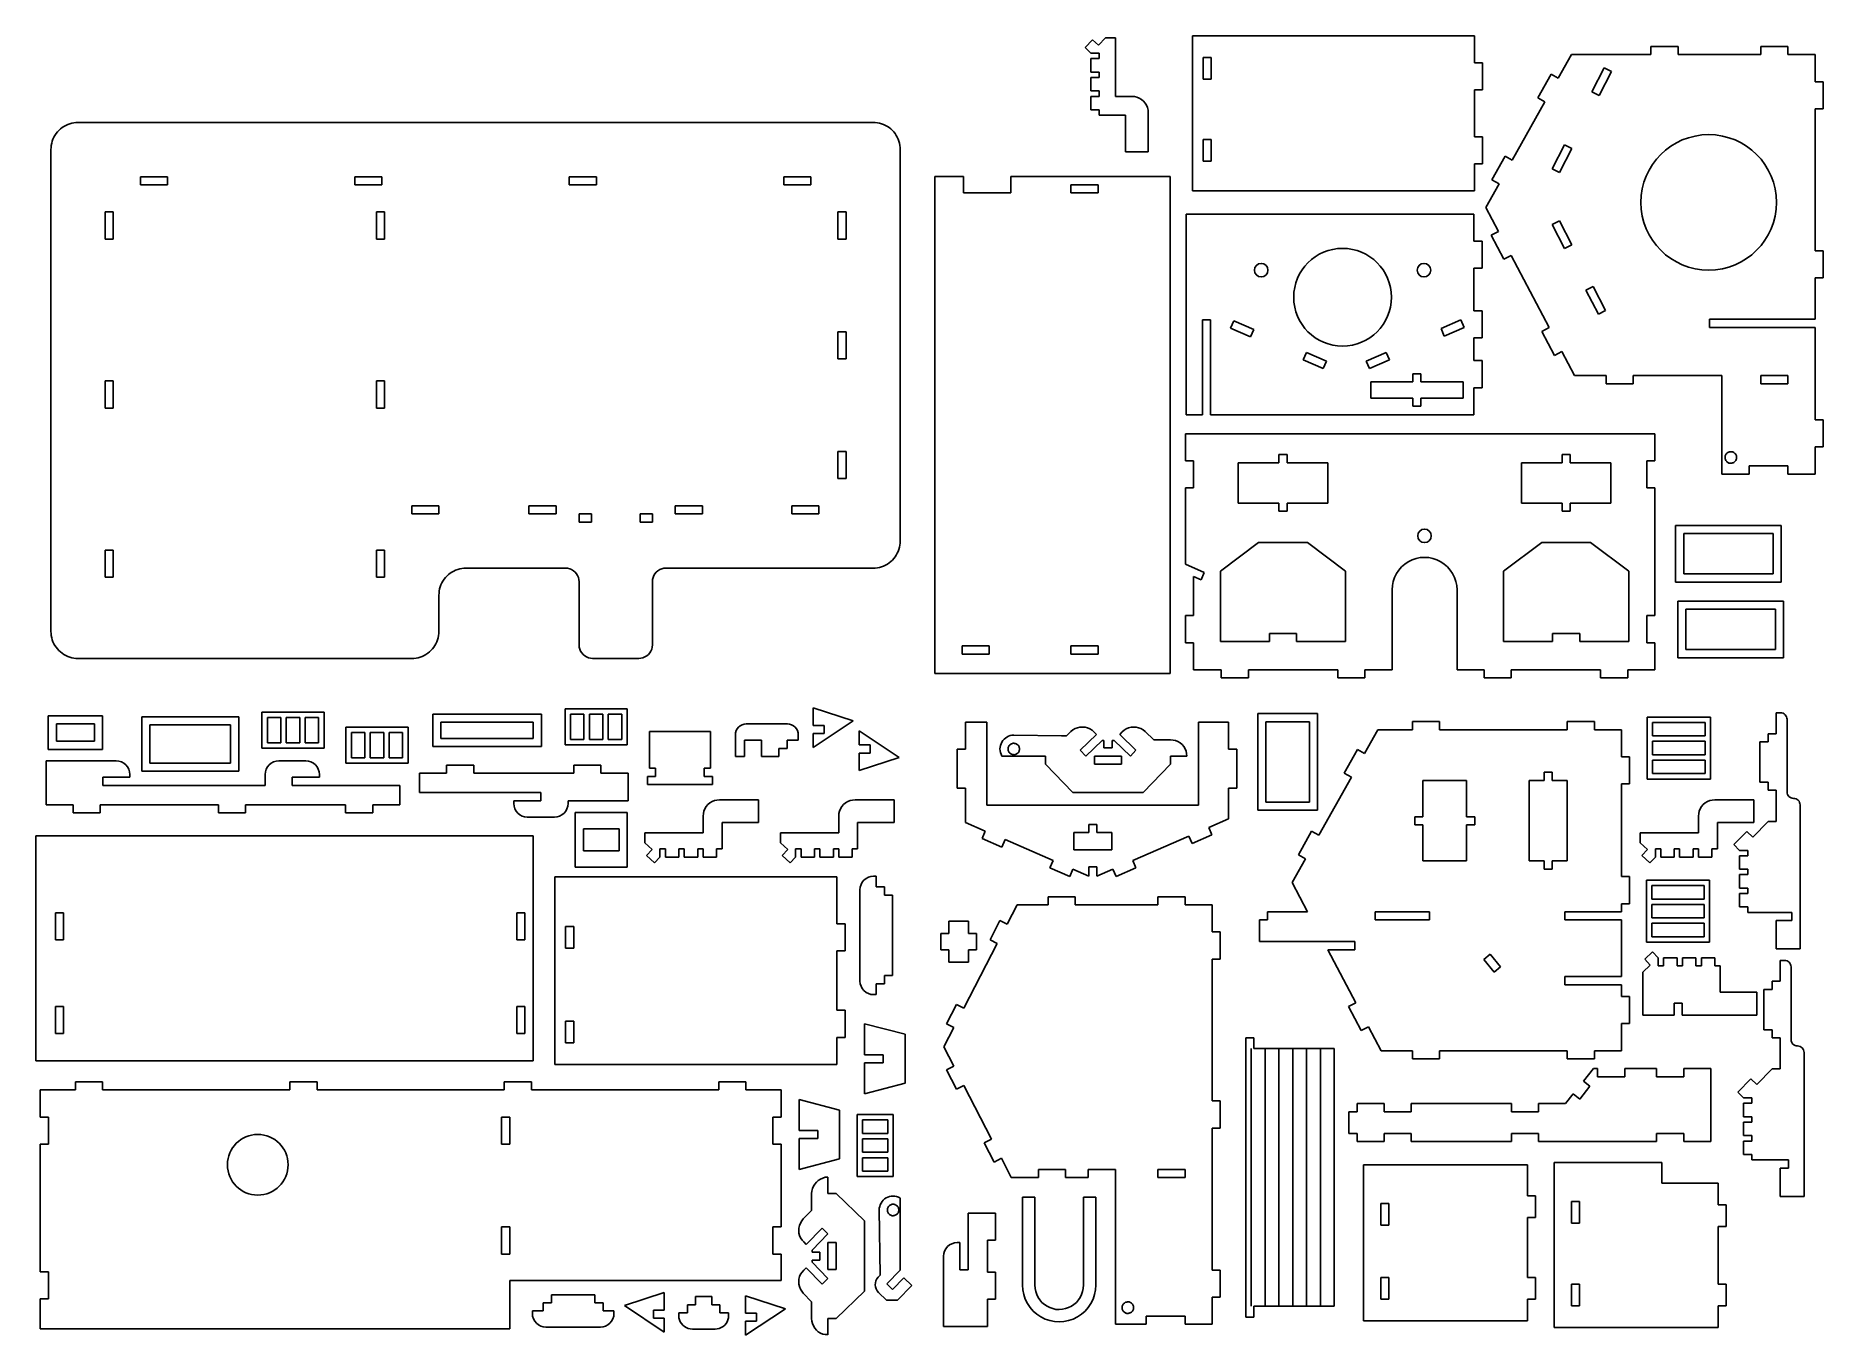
# Model space of a CAD drawing. Header units: millimetres. Extents: x 3 to 662, y 0 to 480.
import ezdxf

# ---------------------------------------------------------------- set-up
doc = ezdxf.new("R2010")
doc.units = ezdxf.units.MM
for name, color, linetype in [('Whole Simpsons House v1_Simpsons_house_02', 7, 'Continuous'), ('Whole Simpsons House v1_Sketch15', 7, 'Continuous'), ('Whole Simpsons House v1_Sketch18', 7, 'Continuous'), ('Whole Simpsons House v1_Sketch6', 7, 'Continuous')]:
    doc.layers.add(name, color=color, linetype=linetype)

msp = doc.modelspace()

# ---------------------------------------------------------------- linework, layer by layer
at = {"layer": 'Whole Simpsons House v1_Simpsons_house_02', "extrusion": (0, 6.12323e-17, -1)}
for p, q in [((198.31, 231.4, 1.79), (198.31, 218.12, 1.79)), ((221.19, 231.4, 1.79), (198.31, 231.4, 1.79)), ((221.19, 218.12, 1.79), (221.19, 231.4, 1.79)), ((289.84, 231.72, 1.79), (289.84, 225.3, 1.79)), ((304.54, 226.92, 1.79), (289.84, 231.72, 1.79)), ((7.78, 228.86, 1.79), (7.78, 216.43, 1.79)), ((27.78, 228.86, 1.79), (7.78, 228.86, 1.79)), ((10.78, 219.43, 1.79), (10.78, 225.86, 1.79)), ((10.78, 225.86, 1.79), (24.78, 225.86, 1.79)), ((24.78, 225.86, 1.79), (24.78, 219.43, 1.79)), ((27.78, 216.43, 1.79), (27.78, 228.86, 1.79)), ((42.26, 228.44, 1.79), (42.26, 208.38, 1.79)), ((77.97, 228.44, 1.79), (42.26, 228.44, 1.79)), ((45.27, 211.38, 1.79), (45.27, 225.44, 1.79)), ((45.27, 225.44, 1.79), (74.97, 225.44, 1.79)), ((74.97, 225.44, 1.79), (74.97, 211.38, 1.79)), ((77.97, 208.38, 1.79), (77.97, 228.44, 1.79)), ((86.56, 230.14, 1.79), (86.56, 216.85, 1.79)), ((109.45, 230.14, 1.79), (86.56, 230.14, 1.79)), ((88.56, 218.85, 1.79), (88.56, 228.14, 1.79)), ((88.56, 228.14, 1.79), (93.52, 228.14, 1.79)), ((93.52, 228.14, 1.79), (93.52, 218.85, 1.79)), ((95.52, 218.85, 1.79), (95.52, 228.14, 1.79)), ((95.52, 228.14, 1.79), (100.49, 228.14, 1.79)), ((100.49, 228.14, 1.79), (100.49, 218.85, 1.79)), ((102.49, 218.85, 1.79), (102.49, 228.14, 1.79)), ((102.49, 228.14, 1.79), (107.45, 228.14, 1.79)), ((107.45, 228.14, 1.79), (107.45, 218.85, 1.79)), ((109.45, 216.85, 1.79), (109.45, 230.14, 1.79)), ((117.52, 224.63, 1.79), (117.52, 211.34, 1.79)), ((140.41, 224.63, 1.79), (117.52, 224.63, 1.79)), ((140.41, 211.34, 1.79), (140.41, 224.63, 1.79)), ((149.53, 229.45, 1.79), (149.53, 217.49, 1.79)), ((189.57, 229.45, 1.79), (149.53, 229.45, 1.79)), ((152.53, 220.49, 1.79), (152.53, 226.45, 1.79)), ((152.53, 226.45, 1.79), (186.57, 226.45, 1.79)), ((186.57, 226.45, 1.79), (186.57, 220.49, 1.79)), ((189.57, 217.49, 1.79), (189.57, 229.45, 1.79)), ((200.31, 220.12, 1.79), (200.31, 229.4, 1.79)), ((200.31, 229.4, 1.79), (205.27, 229.4, 1.79)), ((205.27, 229.4, 1.79), (205.27, 220.12, 1.79)), ((207.27, 220.12, 1.79), (207.27, 229.4, 1.79)), ((207.27, 229.4, 1.79), (212.23, 229.4, 1.79)), ((212.23, 229.4, 1.79), (212.23, 220.12, 1.79)), ((214.23, 220.12, 1.79), (214.23, 229.4, 1.79)), ((214.23, 229.4, 1.79), (219.19, 229.4, 1.79)), ((219.19, 229.4, 1.79), (219.19, 220.12, 1.79)), ((262.28, 224.65, 1.79), (261.79, 224.04, 1.79)), ((262.89, 225.15, 1.79), (262.28, 224.65, 1.79)), ((263.58, 225.52, 1.79), (262.89, 225.15, 1.79)), ((264.33, 225.74, 1.79), (263.58, 225.52, 1.79)), ((265.11, 225.82, 1.79), (264.33, 225.74, 1.79)), ((280.29, 225.82, 1.79), (265.11, 225.82, 1.79)), ((281.07, 225.74, 1.79), (280.29, 225.82, 1.79)), ((281.82, 225.52, 1.79), (281.07, 225.74, 1.79)), ((282.51, 225.15, 1.79), (281.82, 225.52, 1.79)), ((283.12, 224.65, 1.79), (282.51, 225.15, 1.79)), ((283.62, 224.04, 1.79), (283.12, 224.65, 1.79)), ((289.84, 217.16, 1.79), (304.54, 226.92, 1.79)), ((289.84, 225.3, 1.79), (293.84, 225.3, 1.79)), ((293.84, 225.3, 1.79), (293.84, 222.3, 1.79)), ((24.78, 219.43, 1.79), (10.78, 219.43, 1.79)), ((93.52, 218.85, 1.79), (88.56, 218.85, 1.79)), ((100.49, 218.85, 1.79), (95.52, 218.85, 1.79)), ((107.45, 218.85, 1.79), (102.49, 218.85, 1.79)), ((119.52, 213.34, 1.79), (119.52, 222.63, 1.79)), ((119.52, 222.63, 1.79), (124.49, 222.63, 1.79)), ((124.49, 222.63, 1.79), (124.49, 213.34, 1.79)), ((126.49, 213.34, 1.79), (126.49, 222.63, 1.79)), ((126.49, 222.63, 1.79), (131.45, 222.63, 1.79)), ((131.45, 222.63, 1.79), (131.45, 213.34, 1.79)), ((133.45, 213.34, 1.79), (133.45, 222.63, 1.79)), ((133.45, 222.63, 1.79), (138.41, 222.63, 1.79)), ((138.41, 222.63, 1.79), (138.41, 213.34, 1.79)), ((186.57, 220.49, 1.79), (152.53, 220.49, 1.79)), ((198.31, 218.12, 1.79), (221.19, 218.12, 1.79)), ((205.27, 220.12, 1.79), (200.31, 220.12, 1.79)), ((212.23, 220.12, 1.79), (207.27, 220.12, 1.79)), ((219.19, 220.12, 1.79), (214.23, 220.12, 1.79)), ((229.45, 223, 1.79), (229.45, 209.46, 1.79)), ((251.93, 223, 1.79), (229.45, 223, 1.79)), ((251.93, 209.46, 1.79), (251.93, 223, 1.79)), ((261.19, 222.6, 1.79), (261.11, 221.82, 1.79)), ((261.11, 221.82, 1.79), (261.11, 213.82, 1.79)), ((261.42, 223.35, 1.79), (261.19, 222.6, 1.79)), ((261.79, 224.04, 1.79), (261.42, 223.35, 1.79)), ((264.46, 213.82, 1.79), (264.46, 219.82, 1.79)), ((264.46, 219.82, 1.79), (270.73, 219.82, 1.79)), ((270.73, 219.82, 1.79), (270.73, 213.82, 1.79)), ((280.16, 216.82, 1.79), (280.16, 219.82, 1.79)), ((280.16, 219.82, 1.79), (284.29, 219.82, 1.79)), ((283.99, 223.35, 1.79), (283.62, 224.04, 1.79)), ((284.21, 222.6, 1.79), (283.99, 223.35, 1.79)), ((284.29, 221.82, 1.79), (284.21, 222.6, 1.79)), ((284.29, 219.82, 1.79), (284.29, 221.82, 1.79)), ((289.84, 222.3, 1.79), (289.84, 217.16, 1.79)), ((293.84, 222.3, 1.79), (289.84, 222.3, 1.79)), ((306.81, 223.24, 1.79), (306.81, 218.09, 1.79)), ((321.51, 213.48, 1.79), (306.81, 223.24, 1.79)), ((306.81, 218.09, 1.79), (310.81, 218.09, 1.79)), ((310.81, 218.09, 1.79), (310.81, 215.09, 1.79)), ((6.94, 212.17, 1.79), (6.94, 196, 1.79)), ((32.84, 212.17, 1.79), (6.94, 212.17, 1.79)), ((7.78, 216.43, 1.79), (27.78, 216.43, 1.79)), ((33.81, 212.08, 1.79), (32.84, 212.17, 1.79)), ((34.75, 211.79, 1.79), (33.81, 212.08, 1.79)), ((35.62, 211.33, 1.79), (34.75, 211.79, 1.79)), ((36.37, 210.71, 1.79), (35.62, 211.33, 1.79)), ((74.97, 211.38, 1.79), (45.27, 211.38, 1.79)), ((86.56, 216.85, 1.79), (109.45, 216.85, 1.79)), ((89.94, 211.33, 1.79), (89.18, 210.71, 1.79)), ((90.8, 211.79, 1.79), (89.94, 211.33, 1.79)), ((91.74, 212.08, 1.79), (90.8, 211.79, 1.79)), ((92.72, 212.17, 1.79), (91.74, 212.08, 1.79)), ((102.72, 212.17, 1.79), (92.72, 212.17, 1.79)), ((103.7, 212.08, 1.79), (102.72, 212.17, 1.79)), ((104.63, 211.79, 1.79), (103.7, 212.08, 1.79)), ((105.5, 211.33, 1.79), (104.63, 211.79, 1.79)), ((106.26, 210.71, 1.79), (105.5, 211.33, 1.79)), ((117.52, 211.34, 1.79), (140.41, 211.34, 1.79)), ((124.49, 213.34, 1.79), (119.52, 213.34, 1.79)), ((131.45, 213.34, 1.79), (126.49, 213.34, 1.79)), ((138.41, 213.34, 1.79), (133.45, 213.34, 1.79)), ((149.53, 217.49, 1.79), (189.57, 217.49, 1.79)), ((261.11, 213.82, 1.79), (264.46, 213.82, 1.79)), ((270.73, 213.82, 1.79), (277.16, 213.82, 1.79)), ((277.16, 213.82, 1.79), (277.16, 216.82, 1.79)), ((277.16, 216.82, 1.79), (280.16, 216.82, 1.79)), ((306.81, 215.09, 1.79), (306.81, 208.68, 1.79)), ((310.81, 215.09, 1.79), (306.81, 215.09, 1.79)), ((306.81, 208.68, 1.79), (321.51, 213.48, 1.79)), ((27.84, 203.17, 1.79), (27.84, 206.17, 1.79)), ((27.84, 206.17, 1.79), (37.84, 206.17, 1.79)), ((37, 209.95, 1.79), (36.37, 210.71, 1.79)), ((37.46, 209.09, 1.79), (37, 209.95, 1.79)), ((37.74, 208.15, 1.79), (37.46, 209.09, 1.79)), ((37.84, 207.17, 1.79), (37.74, 208.15, 1.79)), ((37.84, 206.17, 1.79), (37.84, 207.17, 1.79)), ((42.26, 208.38, 1.79), (77.97, 208.38, 1.79)), ((87.81, 208.15, 1.79), (87.72, 207.17, 1.79)), ((87.72, 207.17, 1.79), (87.72, 203.17, 1.79)), ((88.1, 209.09, 1.79), (87.81, 208.15, 1.79)), ((88.56, 209.95, 1.79), (88.1, 209.09, 1.79)), ((89.18, 210.71, 1.79), (88.56, 209.95, 1.79)), ((97.72, 203.17, 1.79), (97.72, 206.17, 1.79)), ((97.72, 206.17, 1.79), (107.72, 206.17, 1.79)), ((106.88, 209.95, 1.79), (106.26, 210.71, 1.79)), ((107.34, 209.09, 1.79), (106.88, 209.95, 1.79)), ((107.62, 208.15, 1.79), (107.34, 209.09, 1.79)), ((107.72, 207.17, 1.79), (107.62, 208.15, 1.79)), ((107.72, 206.17, 1.79), (107.72, 207.17, 1.79)), ((144.64, 200.47, 1.79), (144.64, 207.64, 1.79)), ((144.64, 207.64, 1.79), (154.65, 207.64, 1.79)), ((154.65, 207.64, 1.79), (154.65, 210.64, 1.79)), ((154.65, 210.64, 1.79), (164.65, 210.64, 1.79)), ((164.65, 210.64, 1.79), (164.65, 207.64, 1.79)), ((164.65, 207.64, 1.79), (201.54, 207.64, 1.79)), ((201.54, 207.64, 1.79), (201.54, 210.64, 1.79)), ((201.54, 210.64, 1.79), (211.54, 210.64, 1.79)), ((211.54, 210.64, 1.79), (211.54, 207.64, 1.79)), ((211.54, 207.64, 1.79), (221.54, 207.64, 1.79)), ((221.54, 207.64, 1.79), (221.54, 197.47, 1.79)), ((228.71, 206.46, 1.79), (228.71, 203.46, 1.79)), ((231.71, 206.46, 1.79), (228.71, 206.46, 1.79)), ((229.45, 209.46, 1.79), (231.71, 209.46, 1.79)), ((231.71, 209.46, 1.79), (231.71, 206.46, 1.79)), ((249.66, 206.46, 1.79), (249.66, 209.46, 1.79)), ((249.66, 209.46, 1.79), (251.93, 209.46, 1.79)), ((252.66, 206.46, 1.79), (249.66, 206.46, 1.79)), ((252.66, 203.46, 1.79), (252.66, 206.46, 1.79)), ((87.72, 203.17, 1.79), (27.84, 203.17, 1.79)), ((137.42, 203.17, 1.79), (97.72, 203.17, 1.79)), ((137.42, 196, 1.79), (137.42, 203.17, 1.79)), ((189.39, 200.47, 1.79), (144.64, 200.47, 1.79)), ((189.39, 197.47, 1.79), (189.39, 200.47, 1.79)), ((228.71, 203.46, 1.79), (252.66, 203.46, 1.79)), ((254.3, 197.75, 1.79), (253.39, 197.53, 1.79)), ((255.24, 197.82, 1.79), (254.3, 197.75, 1.79)), ((269.66, 197.82, 1.79), (255.24, 197.82, 1.79)), ((269.66, 189.46, 1.79), (269.66, 197.82, 1.79)), ((304.3, 197.75, 1.79), (303.39, 197.53, 1.79)), ((305.24, 197.82, 1.79), (304.3, 197.75, 1.79)), ((319.66, 197.82, 1.79), (305.24, 197.82, 1.79)), ((319.66, 189.46, 1.79), (319.66, 197.82, 1.79)), ((621.3, 197.75, 1.79), (620.39, 197.53, 1.79)), ((622.24, 197.82, 1.79), (621.3, 197.75, 1.79)), ((636.66, 197.82, 1.79), (622.24, 197.82, 1.79)), ((636.66, 189.46, 1.79), (636.66, 197.82, 1.79)), ((6.94, 196, 1.79), (16.94, 196, 1.79)), ((16.94, 196, 1.79), (16.94, 193, 1.79)), ((16.94, 193, 1.79), (26.95, 193, 1.79)), ((26.95, 193, 1.79), (26.95, 196, 1.79)), ((26.95, 196, 1.79), (70.52, 196, 1.79)), ((70.52, 196, 1.79), (70.52, 193, 1.79)), ((70.52, 193, 1.79), (80.52, 193, 1.79)), ((80.52, 193, 1.79), (80.52, 196, 1.79)), ((80.52, 196, 1.79), (117.42, 196, 1.79)), ((117.42, 196, 1.79), (117.42, 193, 1.79)), ((117.42, 193, 1.79), (127.42, 193, 1.79)), ((127.42, 193, 1.79), (127.42, 196, 1.79)), ((127.42, 196, 1.79), (137.42, 196, 1.79)), ((179.39, 196.47, 1.79), (179.39, 197.47, 1.79)), ((179.39, 197.47, 1.79), (189.39, 197.47, 1.79)), ((179.49, 195.49, 1.79), (179.39, 196.47, 1.79)), ((179.77, 194.55, 1.79), (179.49, 195.49, 1.79)), ((180.23, 193.69, 1.79), (179.77, 194.55, 1.79)), ((180.86, 192.93, 1.79), (180.23, 193.69, 1.79)), ((181.61, 192.31, 1.79), (180.86, 192.93, 1.79)), ((182.48, 191.85, 1.79), (181.61, 192.31, 1.79)), ((183.42, 191.56, 1.79), (182.48, 191.85, 1.79)), ((184.39, 191.47, 1.79), (183.42, 191.56, 1.79)), ((194.4, 191.47, 1.79), (184.39, 191.47, 1.79)), ((195.37, 191.56, 1.79), (194.4, 191.47, 1.79)), ((196.31, 191.85, 1.79), (195.37, 191.56, 1.79)), ((197.17, 192.31, 1.79), (196.31, 191.85, 1.79)), ((197.93, 192.93, 1.79), (197.17, 192.31, 1.79)), ((198.55, 193.69, 1.79), (197.93, 192.93, 1.79)), ((199.02, 194.55, 1.79), (198.55, 193.69, 1.79)), ((199.3, 195.49, 1.79), (199.02, 194.55, 1.79)), ((199.4, 196.47, 1.79), (199.3, 195.49, 1.79)), ((199.4, 197.47, 1.79), (199.4, 196.47, 1.79)), ((221.54, 197.47, 1.79), (199.4, 197.47, 1.79)), ((202.08, 193.09, 1.79), (202.08, 173.04, 1.79)), ((221.26, 193.09, 1.79), (202.08, 193.09, 1.79)), ((221.26, 173.04, 1.79), (221.26, 193.09, 1.79)), ((249.32, 192.76, 1.79), (249.24, 191.82, 1.79)), ((249.24, 191.82, 1.79), (249.24, 185.71, 1.79)), ((249.53, 193.67, 1.79), (249.32, 192.76, 1.79)), ((249.9, 194.54, 1.79), (249.53, 193.67, 1.79)), ((250.39, 195.35, 1.79), (249.9, 194.54, 1.79)), ((251, 196.06, 1.79), (250.39, 195.35, 1.79)), ((251.71, 196.68, 1.79), (251, 196.06, 1.79)), ((252.52, 197.17, 1.79), (251.71, 196.68, 1.79)), ((253.39, 197.53, 1.79), (252.52, 197.17, 1.79)), ((299.32, 192.76, 1.79), (299.24, 191.82, 1.79)), ((299.24, 191.82, 1.79), (299.24, 185.71, 1.79)), ((299.53, 193.67, 1.79), (299.32, 192.76, 1.79)), ((299.9, 194.54, 1.79), (299.53, 193.67, 1.79)), ((300.39, 195.35, 1.79), (299.9, 194.54, 1.79)), ((301, 196.06, 1.79), (300.39, 195.35, 1.79)), ((301.71, 196.68, 1.79), (301, 196.06, 1.79)), ((302.52, 197.17, 1.79), (301.71, 196.68, 1.79)), ((303.39, 197.53, 1.79), (302.52, 197.17, 1.79)), ((616.32, 192.76, 1.79), (616.24, 191.82, 1.79)), ((616.24, 191.82, 1.79), (616.24, 185.71, 1.79)), ((616.53, 193.67, 1.79), (616.32, 192.76, 1.79)), ((616.9, 194.54, 1.79), (616.53, 193.67, 1.79)), ((617.39, 195.35, 1.79), (616.9, 194.54, 1.79)), ((618, 196.06, 1.79), (617.39, 195.35, 1.79)), ((618.71, 196.68, 1.79), (618, 196.06, 1.79)), ((619.52, 197.17, 1.79), (618.71, 196.68, 1.79)), ((620.39, 197.53, 1.79), (619.52, 197.17, 1.79)), ((3.15, 184.57, 1.79), (3.15, 101.55, 1.79)), ((186.51, 184.57, 1.79), (3.15, 184.57, 1.79)), ((186.51, 101.55, 1.79), (186.51, 184.57, 1.79)), ((205.08, 179.03, 1.79), (205.08, 187.09, 1.79)), ((205.08, 187.09, 1.79), (218.26, 187.09, 1.79)), ((218.26, 187.09, 1.79), (218.26, 179.03, 1.79)), ((249.24, 185.71, 1.79), (227.7, 185.71, 1.79)), ((227.7, 185.71, 1.79), (227.7, 182.02, 1.79)), ((256.2, 189.46, 1.79), (269.66, 189.46, 1.79)), ((256.2, 179.71, 1.79), (256.2, 189.46, 1.79)), ((299.24, 185.71, 1.79), (277.7, 185.71, 1.79)), ((277.7, 185.71, 1.79), (277.7, 182.02, 1.79)), ((306.2, 189.46, 1.79), (319.66, 189.46, 1.79)), ((306.2, 179.71, 1.79), (306.2, 189.46, 1.79)), ((594.7, 185.71, 1.79), (594.7, 182.02, 1.79)), ((616.24, 185.71, 1.79), (594.7, 185.71, 1.79)), ((623.2, 179.71, 1.79), (623.2, 189.46, 1.79)), ((623.2, 189.46, 1.79), (636.66, 189.46, 1.79)), ((218.26, 179.03, 1.79), (205.08, 179.03, 1.79)), ((227.7, 182.02, 1.79), (230.41, 179.45, 1.79)), ((230.41, 179.45, 1.79), (228.35, 177.28, 1.79)), ((233.32, 176.71, 1.79), (233.32, 179.71, 1.79)), ((233.32, 179.71, 1.79), (235.32, 179.71, 1.79)), ((235.32, 179.71, 1.79), (235.32, 176.71, 1.79)), ((240.28, 176.71, 1.79), (240.28, 179.71, 1.79)), ((240.28, 179.71, 1.79), (242.28, 179.71, 1.79)), ((242.28, 179.71, 1.79), (242.28, 176.71, 1.79)), ((247.24, 179.71, 1.79), (249.24, 179.71, 1.79)), ((247.24, 176.71, 1.79), (247.24, 179.71, 1.79)), ((249.24, 179.71, 1.79), (249.24, 176.71, 1.79)), ((254.2, 179.71, 1.79), (256.2, 179.71, 1.79)), ((254.2, 176.71, 1.79), (254.2, 179.71, 1.79)), ((277.7, 182.02, 1.79), (280.41, 179.45, 1.79)), ((280.41, 179.45, 1.79), (278.35, 177.28, 1.79)), ((283.32, 179.71, 1.79), (285.32, 179.71, 1.79)), ((283.32, 176.71, 1.79), (283.32, 179.71, 1.79)), ((285.32, 179.71, 1.79), (285.32, 176.71, 1.79)), ((290.28, 176.71, 1.79), (290.28, 179.71, 1.79)), ((290.28, 179.71, 1.79), (292.28, 179.71, 1.79)), ((292.28, 179.71, 1.79), (292.28, 176.71, 1.79)), ((297.24, 179.71, 1.79), (299.24, 179.71, 1.79)), ((297.24, 176.71, 1.79), (297.24, 179.71, 1.79)), ((299.24, 179.71, 1.79), (299.24, 176.71, 1.79)), ((304.2, 179.71, 1.79), (306.2, 179.71, 1.79)), ((304.2, 176.71, 1.79), (304.2, 179.71, 1.79)), ((594.7, 182.02, 1.79), (597.41, 179.45, 1.79)), ((597.41, 179.45, 1.79), (595.35, 177.28, 1.79)), ((600.32, 176.71, 1.79), (600.32, 179.71, 1.79)), ((600.32, 179.71, 1.79), (602.32, 179.71, 1.79)), ((602.32, 179.71, 1.79), (602.32, 176.71, 1.79)), ((607.28, 176.71, 1.79), (607.28, 179.71, 1.79)), ((607.28, 179.71, 1.79), (609.28, 179.71, 1.79)), ((609.28, 179.71, 1.79), (609.28, 176.71, 1.79)), ((614.24, 176.71, 1.79), (614.24, 179.71, 1.79)), ((614.24, 179.71, 1.79), (616.24, 179.71, 1.79)), ((616.24, 179.71, 1.79), (616.24, 176.71, 1.79)), ((621.2, 176.71, 1.79), (621.2, 179.71, 1.79)), ((621.2, 179.71, 1.79), (623.2, 179.71, 1.79)), ((202.08, 173.04, 1.79), (221.26, 173.04, 1.79)), ((228.35, 177.28, 1.79), (231.26, 174.53, 1.79)), ((231.26, 174.53, 1.79), (233.32, 176.71, 1.79)), ((235.32, 176.71, 1.79), (240.28, 176.71, 1.79)), ((242.28, 176.71, 1.79), (247.24, 176.71, 1.79)), ((249.24, 176.71, 1.79), (254.2, 176.71, 1.79)), ((278.35, 177.28, 1.79), (281.26, 174.53, 1.79)), ((281.26, 174.53, 1.79), (283.32, 176.71, 1.79)), ((285.32, 176.71, 1.79), (290.28, 176.71, 1.79)), ((292.28, 176.71, 1.79), (297.24, 176.71, 1.79)), ((299.24, 176.71, 1.79), (304.2, 176.71, 1.79)), ((595.35, 177.28, 1.79), (598.26, 174.53, 1.79)), ((598.26, 174.53, 1.79), (600.32, 176.71, 1.79)), ((602.32, 176.71, 1.79), (607.28, 176.71, 1.79)), ((609.28, 176.71, 1.79), (614.24, 176.71, 1.79)), ((616.24, 176.71, 1.79), (621.2, 176.71, 1.79)), ((194.57, 169.41, 1.79), (194.57, 100.2, 1.79)), ((298.58, 169.41, 1.79), (194.57, 169.41, 1.79)), ((298.58, 152.14, 1.79), (298.58, 169.41, 1.79)), ((307.15, 165.64, 1.79), (307.06, 164.67, 1.79)), ((307.44, 166.58, 1.79), (307.15, 165.64, 1.79)), ((307.9, 167.45, 1.79), (307.44, 166.58, 1.79)), ((308.52, 168.2, 1.79), (307.9, 167.45, 1.79)), ((309.28, 168.83, 1.79), (308.52, 168.2, 1.79)), ((310.15, 169.29, 1.79), (309.28, 168.83, 1.79)), ((311.08, 169.57, 1.79), (310.15, 169.29, 1.79)), ((312.06, 169.67, 1.79), (311.08, 169.57, 1.79)), ((313.06, 169.67, 1.79), (312.06, 169.67, 1.79)), ((313.06, 165.67, 1.79), (313.06, 169.67, 1.79)), ((316.06, 165.67, 1.79), (313.06, 165.67, 1.79)), ((316.06, 162.67, 1.79), (316.06, 165.67, 1.79)), ((307.06, 164.67, 1.79), (307.06, 130.97, 1.79)), ((319.06, 162.67, 1.79), (316.06, 162.67, 1.79)), ((319.06, 132.97, 1.79), (319.06, 162.67, 1.79)), ((10.39, 146.18, 1.79), (10.39, 156.19, 1.79)), ((10.39, 156.19, 1.79), (13.39, 156.19, 1.79)), ((13.39, 156.19, 1.79), (13.39, 146.18, 1.79)), ((180.51, 146.18, 1.79), (180.51, 156.19, 1.79)), ((180.51, 156.19, 1.79), (183.51, 156.19, 1.79)), ((183.51, 156.19, 1.79), (183.51, 146.18, 1.79)), ((301.58, 152.14, 1.79), (298.58, 152.14, 1.79)), ((301.58, 142.14, 1.79), (301.58, 152.14, 1.79)), ((13.39, 146.18, 1.79), (10.39, 146.18, 1.79)), ((183.51, 146.18, 1.79), (180.51, 146.18, 1.79)), ((198.53, 143.14, 1.79), (198.53, 151.14, 1.79)), ((198.53, 151.14, 1.79), (201.53, 151.14, 1.79)), ((201.53, 151.14, 1.79), (201.53, 143.14, 1.79)), ((201.53, 143.14, 1.79), (198.53, 143.14, 1.79)), ((298.58, 120.2, 1.79), (298.58, 142.14, 1.79)), ((298.58, 142.14, 1.79), (301.58, 142.14, 1.79)), ((316.06, 129.97, 1.79), (316.06, 132.97, 1.79)), ((316.06, 132.97, 1.79), (319.06, 132.97, 1.79)), ((307.06, 130.97, 1.79), (307.15, 129.99, 1.79)), ((307.15, 129.99, 1.79), (307.44, 129.05, 1.79)), ((307.44, 129.05, 1.79), (307.9, 128.19, 1.79)), ((307.9, 128.19, 1.79), (308.52, 127.43, 1.79)), ((308.52, 127.43, 1.79), (309.28, 126.81, 1.79)), ((309.28, 126.81, 1.79), (310.15, 126.34, 1.79)), ((310.15, 126.34, 1.79), (311.08, 126.06, 1.79)), ((311.08, 126.06, 1.79), (312.06, 125.96, 1.79)), ((312.06, 125.96, 1.79), (313.06, 125.96, 1.79)), ((313.06, 125.96, 1.79), (313.06, 129.97, 1.79)), ((313.06, 129.97, 1.79), (316.06, 129.97, 1.79)), ((10.39, 111.57, 1.79), (10.39, 121.57, 1.79)), ((10.39, 121.57, 1.79), (13.39, 121.57, 1.79)), ((13.39, 121.57, 1.79), (13.39, 111.57, 1.79)), ((180.51, 111.57, 1.79), (180.51, 121.57, 1.79)), ((180.51, 121.57, 1.79), (183.51, 121.57, 1.79)), ((183.51, 121.57, 1.79), (183.51, 111.57, 1.79)), ((301.58, 120.2, 1.79), (298.58, 120.2, 1.79)), ((301.58, 110.2, 1.79), (301.58, 120.2, 1.79)), ((198.53, 108.2, 1.79), (198.53, 116.2, 1.79)), ((198.53, 116.2, 1.79), (201.53, 116.2, 1.79)), ((201.53, 116.2, 1.79), (201.53, 108.2, 1.79)), ((308.76, 115.25, 1.79), (308.76, 103.81, 1.79)), ((323.71, 111.32, 1.79), (308.76, 115.25, 1.79)), ((13.39, 111.57, 1.79), (10.39, 111.57, 1.79)), ((183.51, 111.57, 1.79), (180.51, 111.57, 1.79)), ((201.53, 108.2, 1.79), (198.53, 108.2, 1.79)), ((298.58, 100.2, 1.79), (298.58, 110.2, 1.79)), ((298.58, 110.2, 1.79), (301.58, 110.2, 1.79)), ((323.71, 93.29, 1.79), (323.71, 111.32, 1.79)), ((3.15, 101.55, 1.79), (186.51, 101.55, 1.79)), ((194.57, 100.2, 1.79), (298.58, 100.2, 1.79)), ((308.76, 103.81, 1.79), (315.62, 103.81, 1.79)), ((308.76, 100.81, 1.79), (308.76, 89.37, 1.79)), ((315.62, 100.81, 1.79), (308.76, 100.81, 1.79)), ((315.62, 103.81, 1.79), (315.62, 100.81, 1.79)), ((17.81, 90.81, 1.79), (17.81, 93.81, 1.79)), ((17.81, 93.81, 1.79), (27.81, 93.81, 1.79)), ((27.81, 93.81, 1.79), (27.81, 90.81, 1.79)), ((96.87, 90.81, 1.79), (96.87, 93.81, 1.79)), ((96.87, 93.81, 1.79), (106.87, 93.81, 1.79)), ((106.87, 93.81, 1.79), (106.87, 90.81, 1.79)), ((175.92, 90.81, 1.79), (175.92, 93.81, 1.79)), ((175.92, 93.81, 1.79), (185.92, 93.81, 1.79)), ((185.92, 93.81, 1.79), (185.92, 90.81, 1.79)), ((254.98, 90.81, 1.79), (254.98, 93.81, 1.79)), ((254.98, 93.81, 1.79), (264.98, 93.81, 1.79)), ((264.98, 93.81, 1.79), (264.98, 90.81, 1.79)), ((308.76, 89.37, 1.79), (323.71, 93.29, 1.79)), ((4.81, 80.8, 1.79), (4.81, 90.81, 1.79)), ((4.81, 90.81, 1.79), (17.81, 90.81, 1.79)), ((27.81, 90.81, 1.79), (96.87, 90.81, 1.79)), ((106.87, 90.81, 1.79), (175.92, 90.81, 1.79)), ((185.92, 90.81, 1.79), (254.98, 90.81, 1.79)), ((264.98, 90.81, 1.79), (277.98, 90.81, 1.79)), ((277.98, 90.81, 1.79), (277.98, 80.8, 1.79)), ((299.56, 83.37, 1.79), (284.6, 87.3, 1.79)), ((284.6, 87.3, 1.79), (284.6, 75.85, 1.79)), ((7.81, 80.8, 1.79), (4.81, 80.8, 1.79)), ((7.81, 70.8, 1.79), (7.81, 80.8, 1.79)), ((174.93, 80.8, 1.79), (174.93, 70.8, 1.79)), ((177.93, 80.8, 1.79), (174.93, 80.8, 1.79)), ((177.93, 70.8, 1.79), (177.93, 80.8, 1.79)), ((274.98, 80.8, 1.79), (274.98, 70.8, 1.79)), ((277.98, 80.8, 1.79), (274.98, 80.8, 1.79)), ((299.56, 65.34, 1.79), (299.56, 83.37, 1.79)), ((305.99, 81.73, 1.79), (305.99, 58.85, 1.79)), ((319.28, 81.73, 1.79), (305.99, 81.73, 1.79)), ((307.99, 74.77, 1.79), (307.99, 79.73, 1.79)), ((307.99, 79.73, 1.79), (317.28, 79.73, 1.79)), ((317.28, 79.73, 1.79), (317.28, 74.77, 1.79)), ((319.28, 58.85, 1.79), (319.28, 81.73, 1.79)), ((284.6, 75.85, 1.79), (291.47, 75.85, 1.79)), ((284.6, 72.85, 1.79), (284.6, 61.41, 1.79)), ((291.47, 72.85, 1.79), (284.6, 72.85, 1.79)), ((291.47, 75.85, 1.79), (291.47, 72.85, 1.79)), ((317.28, 74.77, 1.79), (307.99, 74.77, 1.79)), ((307.99, 67.81, 1.79), (307.99, 72.77, 1.79)), ((307.99, 72.77, 1.79), (317.28, 72.77, 1.79)), ((317.28, 72.77, 1.79), (317.28, 67.81, 1.79)), ((4.81, 23.73, 1.79), (4.81, 70.8, 1.79)), ((4.81, 70.8, 1.79), (7.81, 70.8, 1.79)), ((174.93, 70.8, 1.79), (177.93, 70.8, 1.79)), ((274.98, 70.8, 1.79), (277.98, 70.8, 1.79)), ((277.98, 70.8, 1.79), (277.98, 40.28, 1.79)), ((317.28, 67.81, 1.79), (307.99, 67.81, 1.79)), ((284.6, 61.41, 1.79), (299.56, 65.34, 1.79)), ((307.99, 60.85, 1.79), (307.99, 65.81, 1.79)), ((307.99, 65.81, 1.79), (317.28, 65.81, 1.79)), ((317.28, 60.85, 1.79), (307.99, 60.85, 1.79)), ((317.28, 65.81, 1.79), (317.28, 60.85, 1.79)), ((289.29, 53.52, 1.79), (289.21, 52.58, 1.79)), ((289.51, 54.43, 1.79), (289.29, 53.52, 1.79)), ((289.87, 55.3, 1.79), (289.51, 54.43, 1.79)), ((290.36, 56.1, 1.79), (289.87, 55.3, 1.79)), ((290.97, 56.82, 1.79), (290.36, 56.1, 1.79)), ((291.69, 57.43, 1.79), (290.97, 56.82, 1.79)), ((292.49, 57.92, 1.79), (291.69, 57.43, 1.79)), ((293.36, 58.28, 1.79), (292.49, 57.92, 1.79)), ((294.28, 58.58, 1.79), (293.36, 58.28, 1.79)), ((295.22, 58.58, 1.79), (294.28, 58.58, 1.79)), ((295.22, 52.58, 1.79), (295.22, 58.58, 1.79)), ((305.99, 58.85, 1.79), (319.28, 58.85, 1.79)), ((289.21, 46.36, 1.79), (286.16, 43.2, 1.79)), ((289.21, 52.58, 1.79), (289.21, 46.36, 1.79)), ((298.22, 52.58, 1.79), (295.22, 52.58, 1.79)), ((308.69, 42.46, 1.79), (298.22, 52.58, 1.79)), ((314.19, 47.19, 1.79), (314.14, 46.52, 1.79)), ((314.14, 46.52, 1.79), (314.52, 22.48, 1.79)), ((314.32, 47.84, 1.79), (314.19, 47.19, 1.79)), ((314.53, 48.48, 1.79), (314.32, 47.84, 1.79)), ((314.83, 49.08, 1.79), (314.53, 48.48, 1.79)), ((315.2, 49.63, 1.79), (314.83, 49.08, 1.79)), ((315.64, 50.14, 1.79), (315.2, 49.63, 1.79)), ((316.14, 50.58, 1.79), (315.64, 50.14, 1.79)), ((316.7, 50.95, 1.79), (316.14, 50.58, 1.79)), ((317.3, 51.24, 1.79), (316.7, 50.95, 1.79)), ((317.15, 46.52, 1.79), (317.17, 46.8, 1.79)), ((317.17, 46.25, 1.79), (317.15, 46.52, 1.79)), ((317.17, 46.8, 1.79), (317.22, 47.07, 1.79)), ((317.22, 45.98, 1.79), (317.17, 46.25, 1.79)), ((317.22, 47.07, 1.79), (317.31, 47.33, 1.79)), ((317.93, 51.46, 1.79), (317.3, 51.24, 1.79)), ((317.31, 47.33, 1.79), (317.43, 47.57, 1.79)), ((317.43, 47.57, 1.79), (317.59, 47.8, 1.79)), ((317.59, 47.8, 1.79), (317.77, 48.01, 1.79)), ((317.77, 48.01, 1.79), (317.97, 48.19, 1.79)), ((318.59, 51.63, 1.79), (317.93, 51.46, 1.79)), ((317.97, 48.19, 1.79), (318.2, 48.34, 1.79)), ((318.2, 48.34, 1.79), (318.45, 48.47, 1.79)), ((318.45, 48.47, 1.79), (318.71, 48.55, 1.79)), ((319.25, 51.63, 1.79), (318.59, 51.63, 1.79)), ((318.71, 48.55, 1.79), (318.98, 48.61, 1.79)), ((318.98, 48.61, 1.79), (319.25, 48.63, 1.79)), ((319.92, 51.59, 1.79), (319.25, 51.63, 1.79)), ((319.25, 48.63, 1.79), (319.53, 48.63, 1.79)), ((319.53, 48.63, 1.79), (319.8, 48.58, 1.79)), ((319.8, 48.58, 1.79), (320.07, 48.5, 1.79)), ((320.58, 51.46, 1.79), (319.92, 51.59, 1.79)), ((320.07, 48.5, 1.79), (320.31, 48.34, 1.79)), ((320.31, 48.34, 1.79), (320.54, 48.19, 1.79)), ((320.54, 48.19, 1.79), (320.74, 48.01, 1.79)), ((321.21, 51.24, 1.79), (320.58, 51.46, 1.79)), ((320.74, 48.01, 1.79), (320.92, 47.8, 1.79)), ((320.92, 47.8, 1.79), (321.08, 47.57, 1.79)), ((321.08, 47.57, 1.79), (321.2, 47.33, 1.79)), ((321.2, 47.33, 1.79), (321.29, 47.07, 1.79)), ((321.81, 50.95, 1.79), (321.21, 51.24, 1.79)), ((321.29, 47.07, 1.79), (321.34, 46.8, 1.79)), ((321.34, 46.25, 1.79), (321.29, 45.98, 1.79)), ((321.34, 46.8, 1.79), (321.36, 46.52, 1.79)), ((321.36, 46.52, 1.79), (321.34, 46.25, 1.79)), ((321.88, 50.9, 1.79), (321.81, 50.95, 1.79)), ((321.88, 24.34, 1.79), (321.88, 50.9, 1.79)), ((174.93, 40.28, 1.79), (174.93, 30.28, 1.79)), ((177.93, 40.28, 1.79), (174.93, 40.28, 1.79)), ((177.93, 30.28, 1.79), (177.93, 40.28, 1.79)), ((274.98, 40.28, 1.79), (274.98, 30.28, 1.79)), ((277.98, 40.28, 1.79), (274.98, 40.28, 1.79)), ((284.54, 39.87, 1.79), (284.48, 38.93, 1.79)), ((284.74, 40.79, 1.79), (284.54, 39.87, 1.79)), ((285.09, 41.67, 1.79), (284.74, 40.79, 1.79)), ((285.56, 42.48, 1.79), (285.09, 41.67, 1.79)), ((286.16, 43.2, 1.79), (285.56, 42.48, 1.79)), ((287.25, 33.82, 1.79), (293.06, 39.83, 1.79)), ((293.06, 39.83, 1.79), (295.22, 37.75, 1.79)), ((308.69, 16.57, 1.79), (308.69, 42.46, 1.79)), ((317.31, 45.72, 1.79), (317.22, 45.98, 1.79)), ((317.43, 45.47, 1.79), (317.31, 45.72, 1.79)), ((317.59, 45.24, 1.79), (317.43, 45.47, 1.79)), ((317.77, 45.03, 1.79), (317.59, 45.24, 1.79)), ((317.97, 44.85, 1.79), (317.77, 45.03, 1.79)), ((318.2, 44.7, 1.79), (317.97, 44.85, 1.79)), ((318.45, 44.58, 1.79), (318.2, 44.7, 1.79)), ((318.71, 44.47, 1.79), (318.45, 44.58, 1.79)), ((318.98, 44.42, 1.79), (318.71, 44.47, 1.79)), ((319.25, 44.42, 1.79), (318.98, 44.42, 1.79)), ((319.53, 44.45, 1.79), (319.25, 44.42, 1.79)), ((319.8, 44.51, 1.79), (319.53, 44.45, 1.79)), ((320.06, 44.58, 1.79), (319.8, 44.51, 1.79)), ((320.31, 44.7, 1.79), (320.06, 44.58, 1.79)), ((320.54, 44.85, 1.79), (320.31, 44.7, 1.79)), ((320.74, 45.03, 1.79), (320.54, 44.85, 1.79)), ((320.92, 45.24, 1.79), (320.74, 45.03, 1.79)), ((321.08, 45.47, 1.79), (320.92, 45.24, 1.79)), ((321.2, 45.72, 1.79), (321.08, 45.47, 1.79)), ((321.29, 45.98, 1.79), (321.2, 45.72, 1.79)), ((284.48, 38.93, 1.79), (284.57, 37.99, 1.79)), ((284.57, 37.99, 1.79), (284.8, 37.08, 1.79)), ((284.8, 37.08, 1.79), (285.18, 36.22, 1.79)), ((285.18, 36.22, 1.79), (285.69, 35.42, 1.79)), ((285.69, 35.42, 1.79), (286.31, 34.72, 1.79)), ((286.31, 34.72, 1.79), (287.25, 33.82, 1.79)), ((295.22, 37.75, 1.79), (289.4, 31.73, 1.79)), ((295.22, 24.52, 1.79), (295.22, 34.52, 1.79)), ((295.22, 34.52, 1.79), (298.22, 34.52, 1.79)), ((298.22, 34.52, 1.79), (298.22, 24.52, 1.79)), ((174.93, 30.28, 1.79), (177.93, 30.28, 1.79)), ((274.98, 30.28, 1.79), (277.98, 30.28, 1.79)), ((277.98, 30.28, 1.79), (277.98, 20.49, 1.79)), ((289.4, 31.73, 1.79), (289.4, 31.02, 1.79)), ((289.4, 31.02, 1.79), (292.21, 31.02, 1.79)), ((289.4, 28.02, 1.79), (289.4, 27.3, 1.79)), ((292.21, 28.02, 1.79), (289.4, 28.02, 1.79)), ((289.4, 27.3, 1.79), (295.22, 21.29, 1.79)), ((292.21, 31.02, 1.79), (292.21, 28.02, 1.79)), ((7.81, 23.73, 1.79), (4.81, 23.73, 1.79)), ((7.81, 13.73, 1.79), (7.81, 23.73, 1.79)), ((177.93, 20.49, 1.79), (177.93, 2.66, 1.79)), ((277.98, 20.49, 1.79), (177.93, 20.49, 1.79)), ((284.57, 21.04, 1.79), (284.48, 20.1, 1.79)), ((284.48, 20.1, 1.79), (284.54, 19.16, 1.79)), ((284.8, 21.95, 1.79), (284.57, 21.04, 1.79)), ((285.18, 22.81, 1.79), (284.8, 21.95, 1.79)), ((285.69, 23.61, 1.79), (285.18, 22.81, 1.79)), ((286.31, 24.31, 1.79), (285.69, 23.61, 1.79)), ((287.25, 25.22, 1.79), (286.31, 24.31, 1.79)), ((293.06, 19.2, 1.79), (287.25, 25.22, 1.79)), ((295.22, 21.29, 1.79), (293.06, 19.2, 1.79)), ((298.22, 24.52, 1.79), (295.22, 24.52, 1.79)), ((312.95, 20.44, 1.79), (312.74, 19.69, 1.79)), ((313.32, 21.13, 1.79), (312.95, 20.44, 1.79)), ((313.8, 21.75, 1.79), (313.32, 21.13, 1.79)), ((314.52, 22.48, 1.79), (313.8, 21.75, 1.79)), ((316.94, 19.23, 1.79), (321.88, 24.34, 1.79)), ((323.27, 21.46, 1.79), (319.1, 17.14, 1.79)), ((326.14, 18.68, 1.79), (323.27, 21.46, 1.79)), ((4.81, 2.66, 1.79), (4.81, 13.73, 1.79)), ((4.81, 13.73, 1.79), (7.81, 13.73, 1.79)), ((193.27, 15.28, 1.79), (193.27, 12.28, 1.79)), ((209.33, 15.28, 1.79), (193.27, 15.28, 1.79)), ((209.33, 12.28, 1.79), (209.33, 15.28, 1.79)), ((234.9, 16.03, 1.79), (220.2, 11.23, 1.79)), ((234.9, 9.62, 1.79), (234.9, 16.03, 1.79)), ((246.46, 14.57, 1.79), (246.46, 11.57, 1.79)), ((252.43, 14.57, 1.79), (246.46, 14.57, 1.79)), ((252.43, 11.57, 1.79), (252.43, 14.57, 1.79)), ((279.56, 10.06, 1.79), (264.86, 14.87, 1.79)), ((264.86, 14.87, 1.79), (264.86, 8.45, 1.79)), ((284.54, 19.16, 1.79), (284.74, 18.24, 1.79)), ((284.74, 18.24, 1.79), (285.09, 17.37, 1.79)), ((285.09, 17.37, 1.79), (285.56, 16.55, 1.79)), ((285.56, 16.55, 1.79), (286.16, 15.83, 1.79)), ((286.16, 15.83, 1.79), (289.21, 12.67, 1.79)), ((298.22, 6.46, 1.79), (308.69, 16.57, 1.79)), ((312.74, 19.69, 1.79), (312.67, 18.91, 1.79)), ((312.67, 18.91, 1.79), (312.76, 18.13, 1.79)), ((312.76, 18.13, 1.79), (313, 17.38, 1.79)), ((313, 17.38, 1.79), (313.38, 16.7, 1.79)), ((313.38, 16.7, 1.79), (313.89, 16.1, 1.79)), ((313.89, 16.1, 1.79), (316.8, 13.29, 1.79)), ((316.8, 13.29, 1.79), (320.94, 13.29, 1.79)), ((319.1, 17.14, 1.79), (316.94, 19.23, 1.79)), ((320.94, 13.29, 1.79), (326.14, 18.68, 1.79)), ((186.26, 9.28, 1.79), (186.26, 8.28, 1.79)), ((190.27, 9.28, 1.79), (186.26, 9.28, 1.79)), ((186.26, 8.28, 1.79), (186.36, 7.31, 1.79)), ((186.36, 7.31, 1.79), (186.64, 6.37, 1.79)), ((190.27, 12.28, 1.79), (190.27, 9.28, 1.79)), ((193.27, 12.28, 1.79), (190.27, 12.28, 1.79)), ((212.33, 12.28, 1.79), (209.33, 12.28, 1.79)), ((212.33, 9.28, 1.79), (212.33, 12.28, 1.79)), ((216.33, 9.28, 1.79), (212.33, 9.28, 1.79)), ((215.95, 6.37, 1.79), (216.24, 7.31, 1.79)), ((216.24, 7.31, 1.79), (216.33, 8.28, 1.79)), ((216.33, 8.28, 1.79), (216.33, 9.28, 1.79)), ((220.2, 11.23, 1.79), (234.9, 1.47, 1.79)), ((230.89, 6.62, 1.79), (230.89, 9.62, 1.79)), ((230.89, 9.62, 1.79), (234.9, 9.62, 1.79)), ((234.9, 6.62, 1.79), (230.89, 6.62, 1.79)), ((234.9, 1.47, 1.79), (234.9, 6.62, 1.79)), ((240.26, 8.57, 1.79), (240.26, 7.57, 1.79)), ((243.46, 8.57, 1.79), (240.26, 8.57, 1.79)), ((240.26, 7.57, 1.79), (240.32, 6.79, 1.79)), ((240.32, 6.79, 1.79), (240.5, 6.03, 1.79)), ((243.46, 11.57, 1.79), (243.46, 8.57, 1.79)), ((246.46, 11.57, 1.79), (243.46, 11.57, 1.79)), ((255.43, 11.57, 1.79), (252.43, 11.57, 1.79)), ((255.43, 8.57, 1.79), (255.43, 11.57, 1.79)), ((258.64, 8.57, 1.79), (255.43, 8.57, 1.79)), ((258.39, 6.03, 1.79), (258.58, 6.79, 1.79)), ((258.58, 6.79, 1.79), (258.64, 7.57, 1.79)), ((258.64, 7.57, 1.79), (258.64, 8.57, 1.79)), ((264.86, 0.31, 1.79), (279.56, 10.06, 1.79)), ((264.86, 8.45, 1.79), (268.86, 8.45, 1.79)), ((268.86, 8.45, 1.79), (268.86, 5.45, 1.79)), ((289.21, 12.67, 1.79), (289.21, 6.46, 1.79)), ((177.93, 2.66, 1.79), (4.81, 2.66, 1.79)), ((186.64, 6.37, 1.79), (187.11, 5.51, 1.79)), ((187.11, 5.51, 1.79), (187.73, 4.75, 1.79)), ((187.73, 4.75, 1.79), (188.49, 4.13, 1.79)), ((188.49, 4.13, 1.79), (189.35, 3.66, 1.79)), ((189.35, 3.66, 1.79), (190.29, 3.38, 1.79)), ((190.29, 3.38, 1.79), (191.27, 3.28, 1.79)), ((191.27, 3.28, 1.79), (211.33, 3.28, 1.79)), ((211.33, 3.28, 1.79), (212.31, 3.38, 1.79)), ((212.31, 3.38, 1.79), (213.24, 3.66, 1.79)), ((213.24, 3.66, 1.79), (214.11, 4.13, 1.79)), ((214.11, 4.13, 1.79), (214.87, 4.75, 1.79)), ((214.87, 4.75, 1.79), (215.49, 5.51, 1.79)), ((215.49, 5.51, 1.79), (215.95, 6.37, 1.79)), ((240.5, 6.03, 1.79), (240.8, 5.3, 1.79)), ((240.8, 5.3, 1.79), (241.21, 4.63, 1.79)), ((241.21, 4.63, 1.79), (241.72, 4.04, 1.79)), ((241.72, 4.04, 1.79), (242.32, 3.53, 1.79)), ((242.32, 3.53, 1.79), (242.99, 3.12, 1.79)), ((242.99, 3.12, 1.79), (243.71, 2.82, 1.79)), ((243.71, 2.82, 1.79), (244.48, 2.63, 1.79)), ((244.48, 2.63, 1.79), (245.26, 2.57, 1.79)), ((245.26, 2.57, 1.79), (253.64, 2.57, 1.79)), ((253.64, 2.57, 1.79), (254.42, 2.63, 1.79)), ((254.42, 2.63, 1.79), (255.18, 2.82, 1.79)), ((255.18, 2.82, 1.79), (255.91, 3.12, 1.79)), ((255.91, 3.12, 1.79), (256.58, 3.53, 1.79)), ((256.58, 3.53, 1.79), (257.17, 4.04, 1.79)), ((257.17, 4.04, 1.79), (257.68, 4.63, 1.79)), ((257.68, 4.63, 1.79), (258.09, 5.3, 1.79)), ((258.09, 5.3, 1.79), (258.39, 6.03, 1.79)), ((264.86, 5.45, 1.79), (264.86, 0.31, 1.79)), ((268.86, 5.45, 1.79), (264.86, 5.45, 1.79)), ((289.21, 6.46, 1.79), (289.29, 5.52, 1.79)), ((289.29, 5.52, 1.79), (289.51, 4.6, 1.79)), ((289.51, 4.6, 1.79), (289.87, 3.73, 1.79)), ((289.87, 3.73, 1.79), (290.36, 2.93, 1.79)), ((290.36, 2.93, 1.79), (290.97, 2.21, 1.79)), ((290.97, 2.21, 1.79), (291.69, 1.6, 1.79)), ((291.69, 1.6, 1.79), (292.49, 1.11, 1.79)), ((292.49, 1.11, 1.79), (293.36, 0.75, 1.79)), ((293.36, 0.75, 1.79), (294.28, 0.53, 1.79)), ((294.28, 0.53, 1.79), (295.22, 0.53, 1.79)), ((295.22, 0.46, 1.79), (295.22, 6.46, 1.79)), ((295.22, 6.46, 1.79), (298.22, 6.46, 1.79))]:
    msp.add_line(p, q, dxfattribs=at)
msp.add_circle((-85, 63.21, -1.79), 11.18, dxfattribs=at)
at = {"layer": 'Whole Simpsons House v1_Sketch15', "extrusion": (0, 6.12323e-17, -1)}
for p, q in [((392.79, 478.22, 1.79), (390.04, 475.31, 1.79)), ((390.04, 475.31, 1.79), (392.22, 473.25, 1.79)), ((394.97, 476.16, 1.79), (392.79, 478.22, 1.79)), ((397.54, 478.87, 1.79), (394.97, 476.16, 1.79)), ((401.22, 478.87, 1.79), (397.54, 478.87, 1.79)), ((401.22, 457.33, 1.79), (401.22, 478.87, 1.79)), ((429.62, 479.69, 1.79), (429.62, 422.44, 1.79)), ((533.63, 479.69, 1.79), (429.62, 479.69, 1.79)), ((533.63, 469.69, 1.79), (533.63, 479.69, 1.79)), ((598.71, 475.72, 1.79), (598.71, 472.72, 1.79)), ((608.71, 475.72, 1.79), (598.71, 475.72, 1.79)), ((608.71, 472.72, 1.79), (608.71, 475.72, 1.79)), ((639.23, 475.72, 1.79), (639.23, 472.72, 1.79)), ((649.23, 475.72, 1.79), (639.23, 475.72, 1.79)), ((649.23, 472.72, 1.79), (649.23, 475.72, 1.79)), ((392.22, 473.25, 1.79), (395.22, 473.25, 1.79)), ((392.22, 471.25, 1.79), (392.22, 466.29, 1.79)), ((395.22, 471.25, 1.79), (392.22, 471.25, 1.79)), ((395.22, 473.25, 1.79), (395.22, 471.25, 1.79)), ((433.57, 463.69, 1.79), (433.57, 471.69, 1.79)), ((433.57, 471.69, 1.79), (436.58, 471.69, 1.79)), ((436.58, 471.69, 1.79), (436.58, 463.69, 1.79)), ((536.63, 469.69, 1.79), (533.63, 469.69, 1.79)), ((536.63, 459.69, 1.79), (536.63, 469.69, 1.79)), ((569.4, 472.72, 1.79), (564.51, 464, 1.79)), ((598.71, 472.72, 1.79), (569.4, 472.72, 1.79)), ((639.23, 472.72, 1.79), (608.71, 472.72, 1.79)), ((659.23, 472.72, 1.79), (649.23, 472.72, 1.79)), ((659.23, 462.72, 1.79), (659.23, 472.72, 1.79)), ((392.22, 466.29, 1.79), (395.22, 466.29, 1.79)), ((392.22, 464.29, 1.79), (392.22, 459.33, 1.79)), ((395.22, 464.29, 1.79), (392.22, 464.29, 1.79)), ((395.22, 466.29, 1.79), (395.22, 464.29, 1.79)), ((436.58, 463.69, 1.79), (433.57, 463.69, 1.79)), ((561.89, 465.46, 1.79), (557, 456.74, 1.79)), ((564.51, 464, 1.79), (561.89, 465.46, 1.79)), ((576.88, 458.98, 1.79), (581.46, 467.87, 1.79)), ((584.13, 466.5, 1.79), (579.55, 457.6, 1.79)), ((581.46, 467.87, 1.79), (584.13, 466.5, 1.79)), ((662.23, 462.72, 1.79), (659.23, 462.72, 1.79)), ((662.23, 452.72, 1.79), (662.23, 462.72, 1.79)), ((392.22, 459.33, 1.79), (395.22, 459.33, 1.79)), ((392.22, 457.33, 1.79), (392.22, 452.37, 1.79)), ((395.22, 457.33, 1.79), (392.22, 457.33, 1.79)), ((395.22, 459.33, 1.79), (395.22, 457.33, 1.79)), ((407.34, 457.33, 1.79), (401.22, 457.33, 1.79)), ((408.28, 457.25, 1.79), (407.34, 457.33, 1.79)), ((409.19, 457.04, 1.79), (408.28, 457.25, 1.79)), ((410.06, 456.67, 1.79), (409.19, 457.04, 1.79)), ((410.86, 456.18, 1.79), (410.06, 456.67, 1.79)), ((411.58, 455.57, 1.79), (410.86, 456.18, 1.79)), ((412.19, 454.86, 1.79), (411.58, 455.57, 1.79)), ((412.68, 454.05, 1.79), (412.19, 454.86, 1.79)), ((533.63, 442.45, 1.79), (533.63, 459.69, 1.79)), ((533.63, 459.69, 1.79), (536.63, 459.69, 1.79)), ((559.62, 455.27, 1.79), (547.58, 433.8, 1.79)), ((557, 456.74, 1.79), (559.62, 455.27, 1.79)), ((579.55, 457.6, 1.79), (576.88, 458.98, 1.79)), ((392.22, 452.37, 1.79), (395.22, 452.37, 1.79)), ((395.22, 452.37, 1.79), (395.22, 450.37, 1.79)), ((395.22, 450.37, 1.79), (404.97, 450.37, 1.79)), ((404.97, 450.37, 1.79), (404.97, 436.91, 1.79)), ((413.04, 453.18, 1.79), (412.68, 454.05, 1.79)), ((413.26, 452.27, 1.79), (413.04, 453.18, 1.79)), ((413.34, 451.33, 1.79), (413.26, 452.27, 1.79)), ((413.34, 436.91, 1.79), (413.34, 451.33, 1.79)), ((659.23, 400.36, 1.79), (659.23, 452.72, 1.79)), ((659.23, 452.72, 1.79), (662.23, 452.72, 1.79)), ((536.63, 442.45, 1.79), (533.63, 442.45, 1.79)), ((536.63, 432.45, 1.79), (536.63, 442.45, 1.79)), ((404.97, 436.91, 1.79), (413.34, 436.91, 1.79)), ((433.57, 433.45, 1.79), (433.57, 441.45, 1.79)), ((433.57, 441.45, 1.79), (436.58, 441.45, 1.79)), ((436.58, 441.45, 1.79), (436.58, 433.45, 1.79)), ((544.96, 435.27, 1.79), (540.07, 426.55, 1.79)), ((547.58, 433.8, 1.79), (544.96, 435.27, 1.79)), ((562.26, 430.58, 1.79), (566.84, 439.48, 1.79)), ((569.5, 438.1, 1.79), (564.93, 429.21, 1.79)), ((566.84, 439.48, 1.79), (569.5, 438.1, 1.79)), ((436.58, 433.45, 1.79), (433.57, 433.45, 1.79)), ((533.63, 422.44, 1.79), (533.63, 432.45, 1.79)), ((533.63, 432.45, 1.79), (536.63, 432.45, 1.79)), ((564.93, 429.21, 1.79), (562.26, 430.58, 1.79)), ((334.66, 427.74, 1.79), (334.66, 244.38, 1.79)), ((345.24, 427.74, 1.79), (334.66, 427.74, 1.79)), ((345.24, 421.74, 1.79), (345.24, 427.74, 1.79)), ((362.73, 427.74, 1.79), (362.73, 421.74, 1.79)), ((421.45, 427.74, 1.79), (362.73, 427.74, 1.79)), ((384.83, 421.74, 1.79), (384.83, 424.74, 1.79)), ((384.83, 424.74, 1.79), (394.83, 424.74, 1.79)), ((394.83, 424.74, 1.79), (394.83, 421.74, 1.79)), ((421.45, 244.38, 1.79), (421.45, 427.74, 1.79)), ((429.62, 422.44, 1.79), (533.63, 422.44, 1.79)), ((542.69, 425.08, 1.79), (537.79, 416.35, 1.79)), ((540.07, 426.55, 1.79), (542.69, 425.08, 1.79)), ((362.73, 421.74, 1.79), (345.24, 421.74, 1.79)), ((394.83, 421.74, 1.79), (384.83, 421.74, 1.79)), ((537.79, 416.35, 1.79), (542.47, 407.51, 1.79)), ((427.36, 339.84, 1.79), (427.36, 413.89, 1.79)), ((427.36, 413.89, 1.79), (533.41, 413.89, 1.79)), ((533.41, 413.89, 1.79), (533.41, 403.89, 1.79)), ((562.26, 410.05, 1.79), (564.93, 411.43, 1.79)), ((566.84, 401.16, 1.79), (562.26, 410.05, 1.79)), ((564.93, 411.43, 1.79), (569.5, 402.53, 1.79)), ((533.41, 403.89, 1.79), (536.42, 403.89, 1.79)), ((536.42, 403.89, 1.79), (536.42, 393.89, 1.79)), ((542.47, 407.51, 1.79), (539.81, 406.11, 1.79)), ((539.81, 406.11, 1.79), (544.49, 397.27, 1.79)), ((569.5, 402.53, 1.79), (566.84, 401.16, 1.79)), ((544.49, 397.27, 1.79), (547.14, 398.67, 1.79)), ((547.14, 398.67, 1.79), (561.22, 372.01, 1.79)), ((662.23, 400.36, 1.79), (659.23, 400.36, 1.79)), ((662.23, 390.36, 1.79), (662.23, 400.36, 1.79)), ((533.41, 393.89, 1.79), (533.41, 378.23, 1.79)), ((536.42, 393.89, 1.79), (533.41, 393.89, 1.79)), ((659.23, 375.09, 1.79), (659.23, 390.36, 1.79)), ((659.23, 390.36, 1.79), (662.23, 390.36, 1.79)), ((574.73, 385.83, 1.79), (577.4, 387.21, 1.79)), ((579.31, 376.94, 1.79), (574.73, 385.83, 1.79)), ((577.4, 387.21, 1.79), (581.98, 378.32, 1.79)), ((533.41, 378.23, 1.79), (536.42, 378.23, 1.79)), ((536.42, 378.23, 1.79), (536.42, 368.22, 1.79)), ((581.98, 378.32, 1.79), (579.31, 376.94, 1.79)), ((433.36, 374.95, 1.79), (433.36, 339.84, 1.79)), ((436.36, 374.95, 1.79), (433.36, 374.95, 1.79)), ((436.36, 339.84, 1.79), (436.36, 374.95, 1.79)), ((444.9, 374.51, 1.79), (443.7, 371.76, 1.79)), ((443.7, 371.76, 1.79), (451.04, 368.57, 1.79)), ((452.23, 371.32, 1.79), (444.9, 374.51, 1.79)), ((451.04, 368.57, 1.79), (452.23, 371.32, 1.79)), ((528.65, 374.85, 1.79), (521.32, 371.66, 1.79)), ((521.32, 371.66, 1.79), (522.51, 368.91, 1.79)), ((522.51, 368.91, 1.79), (529.85, 372.1, 1.79)), ((529.85, 372.1, 1.79), (528.65, 374.85, 1.79)), ((561.22, 372.01, 1.79), (558.53, 370.59, 1.79)), ((558.53, 370.59, 1.79), (563.2, 361.75, 1.79)), ((620.3, 372.09, 1.79), (620.3, 375.09, 1.79)), ((620.3, 375.09, 1.79), (659.23, 375.09, 1.79)), ((659.23, 372.09, 1.79), (620.3, 372.09, 1.79)), ((659.23, 338, 1.79), (659.23, 372.09, 1.79)), ((471.71, 362.86, 1.79), (470.52, 360.1, 1.79)), ((479.05, 359.66, 1.79), (471.71, 362.86, 1.79)), ((501.06, 362.86, 1.79), (493.73, 359.66, 1.79)), ((502.26, 360.1, 1.79), (501.06, 362.86, 1.79)), ((533.41, 368.22, 1.79), (533.41, 359.84, 1.79)), ((536.42, 368.22, 1.79), (533.41, 368.22, 1.79)), ((563.2, 361.75, 1.79), (565.9, 363.17, 1.79)), ((565.9, 363.17, 1.79), (570.57, 354.33, 1.79)), ((470.52, 360.1, 1.79), (477.85, 356.91, 1.79)), ((477.85, 356.91, 1.79), (479.05, 359.66, 1.79)), ((493.73, 359.66, 1.79), (494.92, 356.91, 1.79)), ((494.92, 356.91, 1.79), (502.26, 360.1, 1.79)), ((533.41, 359.84, 1.79), (536.42, 359.84, 1.79)), ((536.42, 359.84, 1.79), (536.42, 349.84, 1.79)), ((495.37, 352.02, 1.79), (495.37, 346.05, 1.79)), ((510.89, 352.02, 1.79), (495.37, 352.02, 1.79)), ((510.89, 355.02, 1.79), (510.89, 352.02, 1.79)), ((513.89, 355.02, 1.79), (510.89, 355.02, 1.79)), ((513.89, 352.02, 1.79), (513.89, 355.02, 1.79)), ((529.41, 352.02, 1.79), (513.89, 352.02, 1.79)), ((529.41, 346.05, 1.79), (529.41, 352.02, 1.79)), ((533.41, 349.84, 1.79), (533.41, 339.84, 1.79)), ((536.42, 349.84, 1.79), (533.41, 349.84, 1.79)), ((570.57, 354.33, 1.79), (582.16, 354.33, 1.79)), ((582.16, 354.33, 1.79), (582.16, 351.33, 1.79)), ((582.16, 351.33, 1.79), (592.16, 351.33, 1.79)), ((592.16, 351.33, 1.79), (592.16, 354.33, 1.79)), ((592.16, 354.33, 1.79), (624.87, 354.33, 1.79)), ((624.87, 354.33, 1.79), (624.87, 318, 1.79)), ((639.23, 351.33, 1.79), (639.23, 354.33, 1.79)), ((639.23, 354.33, 1.79), (649.23, 354.33, 1.79)), ((649.23, 351.33, 1.79), (639.23, 351.33, 1.79)), ((649.23, 354.33, 1.79), (649.23, 351.33, 1.79)), ((495.37, 346.05, 1.79), (510.89, 346.05, 1.79)), ((510.89, 346.05, 1.79), (510.89, 343.05, 1.79)), ((510.89, 343.05, 1.79), (513.89, 343.05, 1.79)), ((513.89, 343.05, 1.79), (513.89, 346.05, 1.79)), ((513.89, 346.05, 1.79), (529.41, 346.05, 1.79)), ((433.36, 339.84, 1.79), (427.36, 339.84, 1.79)), ((533.41, 339.84, 1.79), (436.36, 339.84, 1.79)), ((662.23, 338, 1.79), (659.23, 338, 1.79)), ((662.23, 328, 1.79), (662.23, 338, 1.79)), ((427.03, 332.87, 1.79), (427.03, 322.86, 1.79)), ((600.15, 332.87, 1.79), (427.03, 332.87, 1.79)), ((600.15, 322.86, 1.79), (600.15, 332.87, 1.79)), ((461.51, 322.16, 1.79), (461.51, 325.16, 1.79)), ((461.51, 325.16, 1.79), (464.51, 325.16, 1.79)), ((464.51, 325.16, 1.79), (464.51, 322.16, 1.79)), ((565.93, 322.16, 1.79), (565.93, 325.16, 1.79)), ((565.93, 325.16, 1.79), (568.93, 325.16, 1.79)), ((568.93, 325.16, 1.79), (568.93, 322.16, 1.79)), ((626.03, 324.12, 1.79), (626.05, 324.4, 1.79)), ((626.05, 323.85, 1.79), (626.03, 324.12, 1.79)), ((626.05, 324.4, 1.79), (626.1, 324.67, 1.79)), ((626.1, 323.57, 1.79), (626.05, 323.85, 1.79)), ((626.1, 324.67, 1.79), (626.19, 324.94, 1.79)), ((626.19, 323.31, 1.79), (626.1, 323.57, 1.79)), ((626.19, 324.94, 1.79), (626.31, 325.18, 1.79)), ((626.31, 323.06, 1.79), (626.19, 323.31, 1.79)), ((626.31, 325.18, 1.79), (626.47, 325.41, 1.79)), ((626.47, 322.83, 1.79), (626.31, 323.06, 1.79)), ((626.47, 325.41, 1.79), (626.65, 325.62, 1.79)), ((626.65, 325.62, 1.79), (626.86, 325.81, 1.79)), ((626.86, 325.81, 1.79), (627.09, 325.96, 1.79)), ((627.09, 325.96, 1.79), (627.34, 326.08, 1.79)), ((627.34, 326.08, 1.79), (627.6, 326.08, 1.79)), ((627.6, 326.17, 1.79), (627.87, 326.17, 1.79)), ((627.87, 326.23, 1.79), (628.15, 326.23, 1.79)), ((628.15, 326.24, 1.79), (628.43, 326.24, 1.79)), ((628.43, 326.23, 1.79), (628.7, 326.23, 1.79)), ((628.7, 326.17, 1.79), (628.96, 326.17, 1.79)), ((628.96, 326.08, 1.79), (629.21, 325.96, 1.79)), ((629.21, 325.96, 1.79), (629.44, 325.81, 1.79)), ((629.44, 325.81, 1.79), (629.65, 325.62, 1.79)), ((629.65, 325.62, 1.79), (629.83, 325.41, 1.79)), ((629.83, 325.41, 1.79), (629.99, 325.18, 1.79)), ((629.99, 323.06, 1.79), (629.83, 322.83, 1.79)), ((629.99, 325.18, 1.79), (630.11, 324.94, 1.79)), ((630.11, 323.31, 1.79), (629.99, 323.06, 1.79)), ((630.11, 324.94, 1.79), (630.2, 324.67, 1.79)), ((630.2, 323.57, 1.79), (630.11, 323.31, 1.79)), ((630.2, 324.67, 1.79), (630.25, 324.4, 1.79)), ((630.25, 323.85, 1.79), (630.2, 323.57, 1.79)), ((630.25, 324.4, 1.79), (630.27, 324.12, 1.79)), ((630.27, 324.12, 1.79), (630.25, 323.85, 1.79)), ((659.23, 318, 1.79), (659.23, 328, 1.79)), ((659.23, 328, 1.79), (662.23, 328, 1.79)), ((427.03, 322.86, 1.79), (430.03, 322.86, 1.79)), ((430.03, 322.86, 1.79), (430.03, 312.86, 1.79)), ((446.51, 307.29, 1.79), (446.51, 322.16, 1.79)), ((446.51, 322.16, 1.79), (461.51, 322.16, 1.79)), ((464.51, 322.16, 1.79), (479.51, 322.16, 1.79)), ((479.51, 322.16, 1.79), (479.51, 307.29, 1.79)), ((550.93, 307.29, 1.79), (550.93, 322.16, 1.79)), ((550.93, 322.16, 1.79), (565.93, 322.16, 1.79)), ((568.93, 322.16, 1.79), (583.94, 322.16, 1.79)), ((583.94, 322.16, 1.79), (583.94, 307.29, 1.79)), ((597.15, 312.86, 1.79), (597.15, 322.86, 1.79)), ((597.15, 322.86, 1.79), (600.15, 322.86, 1.79)), ((624.87, 318, 1.79), (634.87, 318, 1.79)), ((626.65, 322.62, 1.79), (626.47, 322.83, 1.79)), ((626.86, 322.44, 1.79), (626.65, 322.62, 1.79)), ((627.09, 322.29, 1.79), (626.86, 322.44, 1.79)), ((627.34, 322.16, 1.79), (627.09, 322.29, 1.79)), ((627.6, 322.07, 1.79), (627.34, 322.07, 1.79)), ((627.87, 322.02, 1.79), (627.6, 322.02, 1.79)), ((628.15, 322, 1.79), (627.87, 322, 1.79)), ((628.43, 322.02, 1.79), (628.15, 322.02, 1.79)), ((628.7, 322.07, 1.79), (628.43, 322.07, 1.79)), ((628.96, 322.16, 1.79), (628.7, 322.16, 1.79)), ((629.21, 322.29, 1.79), (628.96, 322.16, 1.79)), ((629.44, 322.44, 1.79), (629.21, 322.29, 1.79)), ((629.65, 322.62, 1.79), (629.44, 322.44, 1.79)), ((629.83, 322.83, 1.79), (629.65, 322.62, 1.79)), ((634.87, 318, 1.79), (634.87, 321, 1.79)), ((634.87, 321, 1.79), (649.23, 321, 1.79)), ((649.23, 321, 1.79), (649.23, 318, 1.79)), ((649.23, 318, 1.79), (659.23, 318, 1.79)), ((427.03, 312.86, 1.79), (427.03, 284.72, 1.79)), ((430.03, 312.86, 1.79), (427.03, 312.86, 1.79)), ((600.15, 312.86, 1.79), (597.15, 312.86, 1.79)), ((600.15, 265.79, 1.79), (600.15, 312.86, 1.79)), ((461.51, 307.29, 1.79), (446.51, 307.29, 1.79)), ((461.51, 304.29, 1.79), (461.51, 307.29, 1.79)), ((464.51, 304.29, 1.79), (461.51, 304.29, 1.79)), ((464.51, 307.29, 1.79), (464.51, 304.29, 1.79)), ((479.51, 307.29, 1.79), (464.51, 307.29, 1.79)), ((565.93, 307.29, 1.79), (550.93, 307.29, 1.79)), ((565.93, 304.29, 1.79), (565.93, 307.29, 1.79)), ((568.93, 304.29, 1.79), (565.93, 304.29, 1.79)), ((568.93, 307.29, 1.79), (568.93, 304.29, 1.79)), ((583.94, 307.29, 1.79), (568.93, 307.29, 1.79)), ((607.77, 299.05, 1.79), (607.77, 278.18, 1.79)), ((646.77, 299.05, 1.79), (607.77, 299.05, 1.79)), ((646.77, 278.18, 1.79), (646.77, 299.05, 1.79)), ((439.95, 282.13, 1.79), (454, 292.81, 1.79)), ((454, 292.81, 1.79), (472.03, 292.81, 1.79)), ((472.03, 292.81, 1.79), (486.07, 282.13, 1.79)), ((544.37, 282.13, 1.79), (558.42, 292.81, 1.79)), ((558.42, 292.81, 1.79), (576.45, 292.81, 1.79)), ((576.45, 292.81, 1.79), (590.49, 282.13, 1.79)), ((610.77, 281.18, 1.79), (610.77, 296.05, 1.79)), ((610.77, 296.05, 1.79), (643.77, 296.05, 1.79)), ((643.77, 296.05, 1.79), (643.77, 281.18, 1.79)), ((427.03, 284.72, 1.79), (434, 281.69, 1.79)), ((505.72, 282.57, 1.79), (506.75, 283.75, 1.79)), ((506.75, 283.75, 1.79), (507.93, 284.78, 1.79)), ((507.93, 284.78, 1.79), (509.23, 285.65, 1.79)), ((509.23, 285.65, 1.79), (510.64, 286.35, 1.79)), ((510.64, 286.35, 1.79), (512.12, 286.85, 1.79)), ((512.12, 286.85, 1.79), (513.66, 287.16, 1.79)), ((513.66, 287.16, 1.79), (515.22, 287.26, 1.79)), ((515.22, 287.26, 1.79), (516.78, 287.16, 1.79)), ((516.78, 287.16, 1.79), (518.32, 286.85, 1.79)), ((518.32, 286.85, 1.79), (519.8, 286.35, 1.79)), ((519.8, 286.35, 1.79), (521.21, 285.65, 1.79)), ((521.21, 285.65, 1.79), (522.51, 284.78, 1.79)), ((522.51, 284.78, 1.79), (523.69, 283.75, 1.79)), ((523.69, 283.75, 1.79), (524.72, 282.57, 1.79)), ((430.03, 280.15, 1.79), (430.03, 265.79, 1.79)), ((432.81, 278.94, 1.79), (430.03, 280.15, 1.79)), ((434, 281.69, 1.79), (432.81, 278.94, 1.79)), ((439.95, 256.24, 1.79), (439.95, 282.13, 1.79)), ((486.07, 282.13, 1.79), (486.07, 256.24, 1.79)), ((503.25, 275.28, 1.79), (503.35, 276.85, 1.79)), ((503.35, 276.85, 1.79), (503.65, 278.38, 1.79)), ((503.65, 278.38, 1.79), (504.16, 279.86, 1.79)), ((504.16, 279.86, 1.79), (504.85, 281.27, 1.79)), ((504.85, 281.27, 1.79), (505.72, 282.57, 1.79)), ((524.72, 282.57, 1.79), (525.59, 281.27, 1.79)), ((525.59, 281.27, 1.79), (526.29, 279.86, 1.79)), ((526.29, 279.86, 1.79), (526.79, 278.38, 1.79)), ((526.79, 278.38, 1.79), (527.09, 276.85, 1.79)), ((527.09, 276.85, 1.79), (527.2, 275.28, 1.79)), ((544.37, 256.24, 1.79), (544.37, 282.13, 1.79)), ((590.49, 282.13, 1.79), (590.49, 256.24, 1.79)), ((607.77, 278.18, 1.79), (646.77, 278.18, 1.79)), ((643.77, 281.18, 1.79), (610.77, 281.18, 1.79)), ((503.25, 245.79, 1.79), (503.25, 275.28, 1.79)), ((527.2, 275.28, 1.79), (527.2, 245.79, 1.79)), ((608.61, 271.11, 1.79), (608.61, 250.24, 1.79)), ((647.62, 271.11, 1.79), (608.61, 271.11, 1.79)), ((647.62, 250.24, 1.79), (647.62, 271.11, 1.79)), ((427.03, 265.79, 1.79), (427.03, 255.79, 1.79)), ((430.03, 265.79, 1.79), (427.03, 265.79, 1.79)), ((597.15, 255.79, 1.79), (597.15, 265.79, 1.79)), ((597.15, 265.79, 1.79), (600.15, 265.79, 1.79)), ((611.61, 253.24, 1.79), (611.61, 268.11, 1.79)), ((611.61, 268.11, 1.79), (644.62, 268.11, 1.79)), ((644.62, 268.11, 1.79), (644.62, 253.24, 1.79)), ((458.01, 259.24, 1.79), (458.01, 256.24, 1.79)), ((468.01, 259.24, 1.79), (458.01, 259.24, 1.79)), ((468.01, 256.24, 1.79), (468.01, 259.24, 1.79)), ((562.43, 259.24, 1.79), (562.43, 256.24, 1.79)), ((572.43, 259.24, 1.79), (562.43, 259.24, 1.79)), ((572.43, 256.24, 1.79), (572.43, 259.24, 1.79)), ((344.68, 251.62, 1.79), (344.68, 254.62, 1.79)), ((344.68, 254.62, 1.79), (354.68, 254.62, 1.79)), ((354.68, 251.62, 1.79), (344.68, 251.62, 1.79)), ((354.68, 254.62, 1.79), (354.68, 251.62, 1.79)), ((384.83, 251.62, 1.79), (384.83, 254.62, 1.79)), ((384.83, 254.62, 1.79), (394.83, 254.62, 1.79)), ((394.83, 251.62, 1.79), (384.83, 251.62, 1.79)), ((394.83, 254.62, 1.79), (394.83, 251.62, 1.79)), ((427.03, 255.79, 1.79), (430.03, 255.79, 1.79)), ((430.03, 255.79, 1.79), (430.03, 245.79, 1.79)), ((458.01, 256.24, 1.79), (439.95, 256.24, 1.79)), ((486.07, 256.24, 1.79), (468.01, 256.24, 1.79)), ((562.43, 256.24, 1.79), (544.37, 256.24, 1.79)), ((590.49, 256.24, 1.79), (572.43, 256.24, 1.79)), ((600.15, 255.79, 1.79), (597.15, 255.79, 1.79)), ((600.15, 245.79, 1.79), (600.15, 255.79, 1.79)), ((644.62, 253.24, 1.79), (611.61, 253.24, 1.79)), ((334.66, 244.38, 1.79), (421.45, 244.38, 1.79)), ((430.03, 245.79, 1.79), (440.29, 245.79, 1.79)), ((440.29, 245.79, 1.79), (440.29, 242.79, 1.79)), ((450.3, 242.79, 1.79), (450.3, 245.79, 1.79)), ((450.3, 245.79, 1.79), (483.24, 245.79, 1.79)), ((483.24, 245.79, 1.79), (483.24, 242.79, 1.79)), ((493.24, 242.79, 1.79), (493.24, 245.79, 1.79)), ((493.24, 245.79, 1.79), (503.25, 245.79, 1.79)), ((527.2, 245.79, 1.79), (537.2, 245.79, 1.79)), ((537.2, 245.79, 1.79), (537.2, 242.79, 1.79)), ((547.2, 242.79, 1.79), (547.2, 245.79, 1.79)), ((547.2, 245.79, 1.79), (580.15, 245.79, 1.79)), ((580.15, 245.79, 1.79), (580.15, 242.79, 1.79)), ((590.15, 242.79, 1.79), (590.15, 245.79, 1.79)), ((590.15, 245.79, 1.79), (600.15, 245.79, 1.79)), ((608.61, 250.24, 1.79), (647.62, 250.24, 1.79)), ((440.29, 242.79, 1.79), (450.3, 242.79, 1.79)), ((483.24, 242.79, 1.79), (493.24, 242.79, 1.79)), ((537.2, 242.79, 1.79), (547.2, 242.79, 1.79)), ((580.15, 242.79, 1.79), (590.15, 242.79, 1.79))]:
    msp.add_line(p, q, dxfattribs=at)
for centre, radius in [((-620, 418.21, -1.79), 25), ((-455, 393.21, -1.79), 2.5), ((-485, 383.21, -1.79), 18.03), ((-515, 393.21, -1.79), 2.5), ((-515.22, 295.19, -1.79), 2.5)]:
    msp.add_circle(centre, radius, dxfattribs=at)
at = {"layer": 'Whole Simpsons House v1_Sketch18', "extrusion": (0, 6.12323e-17, -1)}
for p, q in [((9.84, 442.24, 1.79), (9.51, 441.53, 1.79)), ((10.22, 442.92, 1.79), (9.84, 442.24, 1.79)), ((10.66, 443.58, 1.79), (10.22, 442.92, 1.79)), ((11.14, 444.19, 1.79), (10.66, 443.58, 1.79)), ((11.68, 444.77, 1.79), (11.14, 444.19, 1.79)), ((12.25, 445.3, 1.79), (11.68, 444.77, 1.79)), ((12.87, 445.79, 1.79), (12.25, 445.3, 1.79)), ((13.52, 446.23, 1.79), (12.87, 445.79, 1.79)), ((14.21, 446.61, 1.79), (13.52, 446.23, 1.79)), ((14.92, 446.94, 1.79), (14.21, 446.61, 1.79)), ((15.66, 447.21, 1.79), (14.92, 446.94, 1.79)), ((16.41, 447.42, 1.79), (15.66, 447.21, 1.79)), ((17.18, 447.58, 1.79), (16.41, 447.42, 1.79)), ((17.96, 447.67, 1.79), (17.18, 447.58, 1.79)), ((18.75, 447.7, 1.79), (17.96, 447.67, 1.79)), ((311.92, 447.7, 1.79), (18.75, 447.7, 1.79)), ((312.71, 447.64, 1.79), (311.92, 447.7, 1.79)), ((313.49, 447.58, 1.79), (312.71, 447.64, 1.79)), ((314.26, 447.42, 1.79), (313.49, 447.58, 1.79)), ((315.01, 447.21, 1.79), (314.26, 447.42, 1.79)), ((315.75, 446.94, 1.79), (315.01, 447.21, 1.79)), ((316.46, 446.61, 1.79), (315.75, 446.94, 1.79)), ((317.15, 446.23, 1.79), (316.46, 446.61, 1.79)), ((317.8, 445.79, 1.79), (317.15, 446.23, 1.79)), ((318.42, 445.3, 1.79), (317.8, 445.79, 1.79)), ((319, 444.77, 1.79), (318.42, 445.3, 1.79)), ((319.53, 444.19, 1.79), (319, 444.77, 1.79)), ((320.02, 443.58, 1.79), (319.53, 444.19, 1.79)), ((320.45, 442.92, 1.79), (320.02, 443.58, 1.79)), ((320.83, 442.24, 1.79), (320.45, 442.92, 1.79)), ((321.16, 441.53, 1.79), (320.83, 442.24, 1.79)), ((8.78, 438.48, 1.79), (8.75, 437.7, 1.79)), ((8.75, 437.7, 1.79), (8.75, 259.97, 1.79)), ((8.87, 439.26, 1.79), (8.78, 438.48, 1.79)), ((9.02, 440.03, 1.79), (8.87, 439.26, 1.79)), ((9.24, 440.79, 1.79), (9.02, 440.03, 1.79)), ((9.51, 441.53, 1.79), (9.24, 440.79, 1.79)), ((321.44, 440.79, 1.79), (321.16, 441.53, 1.79)), ((321.65, 440.03, 1.79), (321.44, 440.79, 1.79)), ((321.8, 439.26, 1.79), (321.65, 440.03, 1.79)), ((321.89, 438.48, 1.79), (321.8, 439.26, 1.79)), ((321.93, 437.7, 1.79), (321.89, 438.48, 1.79)), ((321.93, 293.3, 1.79), (321.93, 437.7, 1.79)), ((41.75, 424.7, 1.79), (41.75, 427.7, 1.79)), ((41.75, 427.7, 1.79), (51.76, 427.7, 1.79)), ((51.76, 424.7, 1.79), (41.75, 424.7, 1.79)), ((51.76, 427.7, 1.79), (51.76, 424.7, 1.79)), ((120.81, 424.7, 1.79), (120.81, 427.7, 1.79)), ((120.81, 427.7, 1.79), (130.81, 427.7, 1.79)), ((130.81, 424.7, 1.79), (120.81, 424.7, 1.79)), ((130.81, 427.7, 1.79), (130.81, 424.7, 1.79)), ((199.86, 424.7, 1.79), (199.86, 427.7, 1.79)), ((199.86, 427.7, 1.79), (209.86, 427.7, 1.79)), ((209.86, 424.7, 1.79), (199.86, 424.7, 1.79)), ((209.86, 427.7, 1.79), (209.86, 424.7, 1.79)), ((278.92, 424.7, 1.79), (278.92, 427.7, 1.79)), ((278.92, 427.7, 1.79), (288.92, 427.7, 1.79)), ((288.92, 424.7, 1.79), (278.92, 424.7, 1.79)), ((288.92, 427.7, 1.79), (288.92, 424.7, 1.79)), ((28.75, 404.69, 1.79), (28.75, 414.69, 1.79)), ((28.75, 414.69, 1.79), (31.75, 414.69, 1.79)), ((31.75, 414.69, 1.79), (31.75, 404.69, 1.79)), ((128.8, 404.69, 1.79), (128.8, 414.69, 1.79)), ((128.8, 414.69, 1.79), (131.8, 414.69, 1.79)), ((131.8, 414.69, 1.79), (131.8, 404.69, 1.79)), ((298.92, 404.69, 1.79), (298.92, 414.69, 1.79)), ((298.92, 414.69, 1.79), (301.92, 414.69, 1.79)), ((301.92, 414.69, 1.79), (301.92, 404.69, 1.79)), ((31.75, 404.69, 1.79), (28.75, 404.69, 1.79)), ((131.8, 404.69, 1.79), (128.8, 404.69, 1.79)), ((301.92, 404.69, 1.79), (298.92, 404.69, 1.79)), ((298.92, 360.5, 1.79), (298.92, 370.5, 1.79)), ((298.92, 370.5, 1.79), (301.92, 370.5, 1.79)), ((301.92, 370.5, 1.79), (301.92, 360.5, 1.79)), ((301.92, 360.5, 1.79), (298.92, 360.5, 1.79)), ((28.75, 342.34, 1.79), (28.75, 352.34, 1.79)), ((28.75, 352.34, 1.79), (31.75, 352.34, 1.79)), ((31.75, 352.34, 1.79), (31.75, 342.34, 1.79)), ((128.8, 342.34, 1.79), (128.8, 352.34, 1.79)), ((128.8, 352.34, 1.79), (131.8, 352.34, 1.79)), ((131.8, 352.34, 1.79), (131.8, 342.34, 1.79)), ((31.75, 342.34, 1.79), (28.75, 342.34, 1.79)), ((131.8, 342.34, 1.79), (128.8, 342.34, 1.79)), ((298.92, 316.31, 1.79), (298.92, 326.31, 1.79)), ((298.92, 326.31, 1.79), (301.92, 326.31, 1.79)), ((301.92, 326.31, 1.79), (301.92, 316.31, 1.79)), ((301.92, 316.31, 1.79), (298.92, 316.31, 1.79)), ((141.81, 303.3, 1.79), (141.81, 306.3, 1.79)), ((141.81, 306.3, 1.79), (151.81, 306.3, 1.79)), ((151.81, 303.3, 1.79), (141.81, 303.3, 1.79)), ((151.81, 306.3, 1.79), (151.81, 303.3, 1.79)), ((185.01, 303.3, 1.79), (185.01, 306.3, 1.79)), ((185.01, 306.3, 1.79), (195.02, 306.3, 1.79)), ((195.02, 303.3, 1.79), (185.01, 303.3, 1.79)), ((195.02, 306.3, 1.79), (195.02, 303.3, 1.79)), ((203.48, 300.3, 1.79), (203.48, 303.3, 1.79)), ((203.48, 303.3, 1.79), (208.02, 303.3, 1.79)), ((208.02, 303.3, 1.79), (208.02, 300.3, 1.79)), ((225.97, 300.3, 1.79), (225.97, 303.3, 1.79)), ((225.97, 303.3, 1.79), (230.5, 303.3, 1.79)), ((230.5, 303.3, 1.79), (230.5, 300.3, 1.79)), ((238.97, 303.3, 1.79), (238.97, 306.3, 1.79)), ((238.97, 306.3, 1.79), (248.97, 306.3, 1.79)), ((248.97, 303.3, 1.79), (238.97, 303.3, 1.79)), ((248.97, 306.3, 1.79), (248.97, 303.3, 1.79)), ((281.92, 303.3, 1.79), (281.92, 306.3, 1.79)), ((281.92, 306.3, 1.79), (291.92, 306.3, 1.79)), ((291.92, 303.3, 1.79), (281.92, 303.3, 1.79)), ((291.92, 306.3, 1.79), (291.92, 303.3, 1.79)), ((208.02, 300.3, 1.79), (203.48, 300.3, 1.79)), ((230.5, 300.3, 1.79), (225.97, 300.3, 1.79)), ((321.16, 289.47, 1.79), (321.44, 290.21, 1.79)), ((321.44, 290.21, 1.79), (321.65, 290.97, 1.79)), ((321.65, 290.97, 1.79), (321.8, 291.74, 1.79)), ((321.8, 291.74, 1.79), (321.89, 292.52, 1.79)), ((321.89, 292.52, 1.79), (321.93, 293.3, 1.79)), ((28.75, 279.98, 1.79), (28.75, 289.98, 1.79)), ((28.75, 289.98, 1.79), (31.75, 289.98, 1.79)), ((31.75, 289.98, 1.79), (31.75, 279.98, 1.79)), ((128.8, 279.98, 1.79), (128.8, 289.98, 1.79)), ((128.8, 289.98, 1.79), (131.8, 289.98, 1.79)), ((131.8, 289.98, 1.79), (131.8, 279.98, 1.79)), ((312.71, 283.33, 1.79), (313.49, 283.42, 1.79)), ((313.49, 283.42, 1.79), (314.26, 283.58, 1.79)), ((314.26, 283.58, 1.79), (315.01, 283.79, 1.79)), ((315.01, 283.79, 1.79), (315.75, 284.06, 1.79)), ((315.75, 284.06, 1.79), (316.46, 284.39, 1.79)), ((316.46, 284.39, 1.79), (317.15, 284.77, 1.79)), ((317.15, 284.77, 1.79), (317.8, 285.21, 1.79)), ((317.8, 285.21, 1.79), (318.42, 285.7, 1.79)), ((318.42, 285.7, 1.79), (319, 286.23, 1.79)), ((319, 286.23, 1.79), (319.53, 286.81, 1.79)), ((319.53, 286.81, 1.79), (320.02, 287.42, 1.79)), ((320.02, 287.42, 1.79), (320.45, 288.08, 1.79)), ((320.45, 288.08, 1.79), (320.83, 288.76, 1.79)), ((320.83, 288.76, 1.79), (321.16, 289.47, 1.79)), ((31.75, 279.98, 1.79), (28.75, 279.98, 1.79)), ((131.8, 279.98, 1.79), (128.8, 279.98, 1.79)), ((152.3, 276.39, 1.79), (152.57, 277.13, 1.79)), ((152.57, 277.13, 1.79), (152.9, 277.84, 1.79)), ((152.9, 277.84, 1.79), (153.28, 278.52, 1.79)), ((153.28, 278.52, 1.79), (153.72, 279.18, 1.79)), ((153.72, 279.18, 1.79), (154.2, 279.79, 1.79)), ((154.2, 279.79, 1.79), (154.74, 280.37, 1.79)), ((154.74, 280.37, 1.79), (155.31, 280.9, 1.79)), ((155.31, 280.9, 1.79), (155.93, 281.39, 1.79)), ((155.93, 281.39, 1.79), (156.58, 281.83, 1.79)), ((156.58, 281.83, 1.79), (157.27, 282.21, 1.79)), ((157.27, 282.21, 1.79), (157.98, 282.54, 1.79)), ((157.98, 282.54, 1.79), (158.72, 282.81, 1.79)), ((158.72, 282.81, 1.79), (159.48, 283.02, 1.79)), ((159.48, 283.02, 1.79), (160.25, 283.18, 1.79)), ((160.25, 283.18, 1.79), (161.02, 283.27, 1.79)), ((161.02, 283.27, 1.79), (161.81, 283.3, 1.79)), ((161.81, 283.3, 1.79), (198.48, 283.3, 1.79)), ((198.48, 283.3, 1.79), (199.27, 283.24, 1.79)), ((199.27, 283.24, 1.79), (200.03, 283.05, 1.79)), ((200.03, 283.05, 1.79), (200.75, 282.75, 1.79)), ((200.75, 282.75, 1.79), (201.42, 282.34, 1.79)), ((201.42, 282.34, 1.79), (202.02, 281.84, 1.79)), ((202.02, 281.84, 1.79), (202.53, 281.24, 1.79)), ((202.53, 281.24, 1.79), (202.94, 280.57, 1.79)), ((202.94, 280.57, 1.79), (203.24, 279.84, 1.79)), ((203.24, 279.84, 1.79), (203.42, 279.08, 1.79)), ((203.42, 279.08, 1.79), (203.48, 278.3, 1.79)), ((203.48, 278.3, 1.79), (203.48, 254.97, 1.79)), ((230.5, 278.3, 1.79), (230.56, 279.08, 1.79)), ((230.5, 254.97, 1.79), (230.5, 278.3, 1.79)), ((230.56, 279.08, 1.79), (230.75, 279.84, 1.79)), ((230.75, 279.84, 1.79), (231.05, 280.57, 1.79)), ((231.05, 280.57, 1.79), (231.46, 281.24, 1.79)), ((231.46, 281.24, 1.79), (231.96, 281.84, 1.79)), ((231.96, 281.84, 1.79), (232.56, 282.34, 1.79)), ((232.56, 282.34, 1.79), (233.23, 282.75, 1.79)), ((233.23, 282.75, 1.79), (233.96, 283.05, 1.79)), ((233.96, 283.05, 1.79), (234.72, 283.24, 1.79)), ((234.72, 283.24, 1.79), (235.5, 283.3, 1.79)), ((235.5, 283.3, 1.79), (311.92, 283.3, 1.79)), ((311.92, 283.3, 1.79), (312.71, 283.33, 1.79)), ((151.81, 273.3, 1.79), (151.84, 274.08, 1.79)), ((151.81, 259.97, 1.79), (151.81, 273.3, 1.79)), ((151.84, 274.08, 1.79), (151.93, 274.86, 1.79)), ((151.93, 274.86, 1.79), (152.08, 275.63, 1.79)), ((152.08, 275.63, 1.79), (152.3, 276.39, 1.79)), ((8.75, 259.97, 1.79), (8.78, 259.19, 1.79)), ((8.78, 259.19, 1.79), (8.87, 258.41, 1.79)), ((8.87, 258.41, 1.79), (9.02, 257.64, 1.79)), ((9.02, 257.64, 1.79), (9.24, 256.88, 1.79)), ((151.32, 256.88, 1.79), (151.53, 257.64, 1.79)), ((151.53, 257.64, 1.79), (151.68, 258.41, 1.79)), ((151.68, 258.41, 1.79), (151.78, 259.19, 1.79)), ((151.78, 259.19, 1.79), (151.81, 259.97, 1.79)), ((9.24, 256.88, 1.79), (9.51, 256.15, 1.79)), ((9.51, 256.15, 1.79), (9.84, 255.43, 1.79)), ((9.84, 255.43, 1.79), (10.22, 254.75, 1.79)), ((10.22, 254.75, 1.79), (10.66, 254.1, 1.79)), ((10.66, 254.1, 1.79), (11.14, 253.48, 1.79)), ((11.14, 253.48, 1.79), (11.68, 252.9, 1.79)), ((11.68, 252.9, 1.79), (12.25, 252.37, 1.79)), ((12.25, 252.37, 1.79), (12.87, 251.88, 1.79)), ((12.87, 251.88, 1.79), (13.52, 251.45, 1.79)), ((13.52, 251.45, 1.79), (14.21, 251.06, 1.79)), ((14.21, 251.06, 1.79), (14.92, 250.73, 1.79)), ((14.92, 250.73, 1.79), (15.66, 250.46, 1.79)), ((15.66, 250.46, 1.79), (16.41, 250.25, 1.79)), ((144.14, 250.25, 1.79), (144.9, 250.46, 1.79)), ((144.9, 250.46, 1.79), (145.63, 250.73, 1.79)), ((145.63, 250.73, 1.79), (146.35, 251.06, 1.79)), ((146.35, 251.06, 1.79), (147.03, 251.45, 1.79)), ((147.03, 251.45, 1.79), (147.68, 251.88, 1.79)), ((147.68, 251.88, 1.79), (148.3, 252.37, 1.79)), ((148.3, 252.37, 1.79), (148.88, 252.9, 1.79)), ((148.88, 252.9, 1.79), (149.41, 253.48, 1.79)), ((149.41, 253.48, 1.79), (149.9, 254.1, 1.79)), ((149.9, 254.1, 1.79), (150.33, 254.75, 1.79)), ((150.33, 254.75, 1.79), (150.72, 255.43, 1.79)), ((150.72, 255.43, 1.79), (151.05, 256.15, 1.79)), ((151.05, 256.15, 1.79), (151.32, 256.88, 1.79)), ((203.48, 254.97, 1.79), (203.55, 254.19, 1.79)), ((203.55, 254.19, 1.79), (203.73, 253.43, 1.79)), ((203.73, 253.43, 1.79), (204.03, 252.7, 1.79)), ((204.03, 252.7, 1.79), (204.44, 252.03, 1.79)), ((204.44, 252.03, 1.79), (204.95, 251.44, 1.79)), ((204.95, 251.44, 1.79), (205.55, 250.93, 1.79)), ((205.55, 250.93, 1.79), (206.22, 250.52, 1.79)), ((206.22, 250.52, 1.79), (206.94, 250.22, 1.79)), ((227.04, 250.22, 1.79), (227.77, 250.52, 1.79)), ((227.77, 250.52, 1.79), (228.44, 250.93, 1.79)), ((228.44, 250.93, 1.79), (229.04, 251.44, 1.79)), ((229.04, 251.44, 1.79), (229.55, 252.03, 1.79)), ((229.55, 252.03, 1.79), (229.96, 252.7, 1.79)), ((229.96, 252.7, 1.79), (230.26, 253.43, 1.79)), ((230.26, 253.43, 1.79), (230.44, 254.19, 1.79)), ((230.44, 254.19, 1.79), (230.5, 254.97, 1.79)), ((16.41, 250.25, 1.79), (17.18, 250.1, 1.79)), ((17.18, 250.1, 1.79), (17.96, 250, 1.79)), ((17.96, 250, 1.79), (18.75, 249.97, 1.79)), ((18.75, 249.97, 1.79), (141.81, 249.97, 1.79)), ((141.81, 249.97, 1.79), (142.59, 249.97, 1.79)), ((142.59, 249.97, 1.79), (143.37, 250.1, 1.79)), ((143.37, 250.1, 1.79), (144.14, 250.25, 1.79)), ((206.94, 250.22, 1.79), (207.7, 250.03, 1.79)), ((207.7, 250.03, 1.79), (208.49, 249.97, 1.79)), ((208.49, 249.97, 1.79), (225.5, 249.97, 1.79)), ((225.5, 249.97, 1.79), (226.28, 250.03, 1.79)), ((226.28, 250.03, 1.79), (227.04, 250.22, 1.79))]:
    msp.add_line(p, q, dxfattribs=at)
at = {"layer": 'Whole Simpsons House v1_Sketch6', "extrusion": (0, 6.12323e-17, -1)}
for p, q in [((345.92, 216.48, 1.79), (345.92, 226.48, 1.79)), ((345.92, 226.48, 1.79), (353.89, 226.48, 1.79)), ((353.89, 226.48, 1.79), (353.89, 195.9, 1.79)), ((386.36, 224.09, 1.79), (387.24, 224.43, 1.79)), ((387.24, 224.43, 1.79), (388.16, 224.64, 1.79)), ((388.16, 224.64, 1.79), (389.1, 224.69, 1.79)), ((389.1, 224.69, 1.79), (390.04, 224.66, 1.79)), ((390.04, 224.66, 1.79), (390.95, 224.41, 1.79)), ((390.95, 224.41, 1.79), (391.81, 223.99, 1.79)), ((405.22, 223.99, 1.79), (406.08, 224.37, 1.79)), ((406.08, 224.37, 1.79), (406.99, 224.6, 1.79)), ((406.99, 224.6, 1.79), (407.93, 224.69, 1.79)), ((407.93, 224.69, 1.79), (408.87, 224.69, 1.79)), ((408.87, 224.69, 1.79), (409.79, 224.43, 1.79)), ((409.79, 224.43, 1.79), (410.67, 224.09, 1.79)), ((431.88, 195.9, 1.79), (431.88, 226.48, 1.79)), ((431.88, 226.48, 1.79), (442.97, 226.48, 1.79)), ((442.97, 226.48, 1.79), (442.97, 216.48, 1.79)), ((453.73, 229.62, 1.79), (453.73, 193.96, 1.79)), ((475.8, 229.62, 1.79), (453.73, 229.62, 1.79)), ((456.74, 196.96, 1.79), (456.74, 226.62, 1.79)), ((456.74, 226.62, 1.79), (472.8, 226.62, 1.79)), ((472.8, 226.62, 1.79), (472.8, 196.96, 1.79)), ((475.8, 193.96, 1.79), (475.8, 229.62, 1.79)), ((510.77, 226.68, 1.79), (510.77, 223.68, 1.79)), ((520.77, 226.68, 1.79), (510.77, 226.68, 1.79)), ((520.77, 223.68, 1.79), (520.77, 226.68, 1.79)), ((567.85, 226.68, 1.79), (567.85, 223.68, 1.79)), ((577.85, 226.68, 1.79), (567.85, 226.68, 1.79)), ((577.85, 223.68, 1.79), (577.85, 226.68, 1.79)), ((597.32, 228.37, 1.79), (597.32, 205.48, 1.79)), ((620.66, 228.37, 1.79), (597.32, 228.37, 1.79)), ((599.32, 221.41, 1.79), (599.32, 226.37, 1.79)), ((599.32, 226.37, 1.79), (618.66, 226.37, 1.79)), ((618.66, 226.37, 1.79), (618.66, 221.41, 1.79)), ((620.66, 205.48, 1.79), (620.66, 228.37, 1.79)), ((644.89, 229.93, 1.79), (644.89, 222.22, 1.79)), ((646.49, 229.93, 1.79), (644.89, 229.93, 1.79)), ((646.96, 229.88, 1.79), (646.49, 229.93, 1.79)), ((647.41, 229.74, 1.79), (646.96, 229.88, 1.79)), ((647.82, 229.52, 1.79), (647.41, 229.74, 1.79)), ((648.19, 229.22, 1.79), (647.82, 229.52, 1.79)), ((648.49, 228.86, 1.79), (648.19, 229.22, 1.79)), ((648.71, 228.44, 1.79), (648.49, 228.86, 1.79)), ((648.84, 227.99, 1.79), (648.71, 228.44, 1.79)), ((648.89, 227.52, 1.79), (648.84, 227.99, 1.79)), ((648.89, 200.75, 1.79), (648.89, 227.52, 1.79)), ((358.71, 217.25, 1.79), (358.84, 217.9, 1.79)), ((358.84, 217.9, 1.79), (359.06, 218.53, 1.79)), ((359.06, 218.53, 1.79), (359.35, 219.13, 1.79)), ((359.35, 219.13, 1.79), (359.73, 219.69, 1.79)), ((359.73, 219.69, 1.79), (360.17, 220.19, 1.79)), ((360.17, 220.19, 1.79), (360.67, 220.63, 1.79)), ((360.67, 220.63, 1.79), (361.23, 221, 1.79)), ((361.23, 221, 1.79), (361.82, 221.3, 1.79)), ((361.82, 221.3, 1.79), (362.46, 221.51, 1.79)), ((361.96, 217.63, 1.79), (361.84, 217.38, 1.79)), ((362.11, 217.86, 1.79), (361.96, 217.63, 1.79)), ((362.29, 218.07, 1.79), (362.11, 217.86, 1.79)), ((362.5, 218.25, 1.79), (362.29, 218.07, 1.79)), ((362.46, 221.51, 1.79), (363.11, 221.65, 1.79)), ((362.73, 218.4, 1.79), (362.5, 218.25, 1.79)), ((362.98, 218.52, 1.79), (362.73, 218.4, 1.79)), ((363.24, 218.61, 1.79), (362.98, 218.52, 1.79)), ((363.11, 221.65, 1.79), (363.78, 221.69, 1.79)), ((363.51, 218.68, 1.79), (363.24, 218.61, 1.79)), ((363.78, 218.68, 1.79), (363.51, 218.68, 1.79)), ((363.78, 221.69, 1.79), (381.33, 221.42, 1.79)), ((364.05, 218.66, 1.79), (363.78, 218.68, 1.79)), ((364.32, 218.61, 1.79), (364.05, 218.66, 1.79)), ((364.59, 218.52, 1.79), (364.32, 218.61, 1.79)), ((364.83, 218.4, 1.79), (364.59, 218.52, 1.79)), ((365.06, 218.25, 1.79), (364.83, 218.4, 1.79)), ((365.27, 218.07, 1.79), (365.06, 218.25, 1.79)), ((365.45, 217.86, 1.79), (365.27, 218.07, 1.79)), ((365.6, 217.63, 1.79), (365.45, 217.86, 1.79)), ((365.72, 217.38, 1.79), (365.6, 217.63, 1.79)), ((381.33, 221.42, 1.79), (383.18, 221.42, 1.79)), ((383.18, 221.42, 1.79), (384.83, 223.01, 1.79)), ((384.83, 223.01, 1.79), (385.55, 223.61, 1.79)), ((385.55, 223.61, 1.79), (386.36, 224.09, 1.79)), ((394.22, 221.93, 1.79), (388.2, 216.11, 1.79)), ((390.28, 213.96, 1.79), (396.3, 219.77, 1.79)), ((391.81, 223.99, 1.79), (392.61, 223.49, 1.79)), ((392.61, 223.49, 1.79), (393.31, 222.86, 1.79)), ((393.31, 222.86, 1.79), (394.22, 221.93, 1.79)), ((396.3, 219.77, 1.79), (397.01, 219.77, 1.79)), ((397.01, 219.77, 1.79), (397.01, 216.96, 1.79)), ((400.02, 216.96, 1.79), (400.02, 219.77, 1.79)), ((400.02, 219.77, 1.79), (400.73, 219.77, 1.79)), ((400.73, 219.77, 1.79), (406.75, 213.96, 1.79)), ((402.81, 221.93, 1.79), (403.72, 222.86, 1.79)), ((408.83, 216.11, 1.79), (402.81, 221.93, 1.79)), ((403.72, 222.86, 1.79), (404.42, 223.49, 1.79)), ((404.42, 223.49, 1.79), (405.22, 223.99, 1.79)), ((410.67, 224.09, 1.79), (411.48, 223.61, 1.79)), ((411.48, 223.61, 1.79), (412.2, 223.01, 1.79)), ((412.2, 223.01, 1.79), (415.36, 219.96, 1.79)), ((415.36, 219.96, 1.79), (421.58, 219.96, 1.79)), ((421.58, 219.96, 1.79), (422.51, 219.88, 1.79)), ((422.51, 219.88, 1.79), (423.43, 219.66, 1.79)), ((423.43, 219.66, 1.79), (424.3, 219.3, 1.79)), ((424.3, 219.3, 1.79), (425.1, 218.81, 1.79)), ((425.1, 218.81, 1.79), (425.82, 218.2, 1.79)), ((425.82, 218.2, 1.79), (426.43, 217.48, 1.79)), ((498.02, 223.68, 1.79), (493.12, 214.96, 1.79)), ((510.77, 223.68, 1.79), (498.02, 223.68, 1.79)), ((567.85, 223.68, 1.79), (520.77, 223.68, 1.79)), ((587.85, 223.68, 1.79), (577.85, 223.68, 1.79)), ((587.85, 213.68, 1.79), (587.85, 223.68, 1.79)), ((618.66, 221.41, 1.79), (599.32, 221.41, 1.79)), ((599.32, 214.45, 1.79), (599.32, 219.41, 1.79)), ((599.32, 219.41, 1.79), (618.66, 219.41, 1.79)), ((618.66, 219.41, 1.79), (618.66, 214.45, 1.79)), ((638.89, 219.22, 1.79), (638.89, 204.35, 1.79)), ((641.89, 219.22, 1.79), (638.89, 219.22, 1.79)), ((641.89, 222.22, 1.79), (641.89, 219.22, 1.79)), ((644.89, 222.22, 1.79), (641.89, 222.22, 1.79)), ((342.92, 202.12, 1.79), (342.92, 216.48, 1.79)), ((342.92, 216.48, 1.79), (345.92, 216.48, 1.79)), ((358.67, 216.58, 1.79), (358.71, 217.25, 1.79)), ((358.71, 215.91, 1.79), (358.67, 216.58, 1.79)), ((358.84, 215.26, 1.79), (358.71, 215.91, 1.79)), ((359.06, 214.62, 1.79), (358.84, 215.26, 1.79)), ((359.35, 213.96, 1.79), (359.06, 214.62, 1.79)), ((359.4, 213.96, 1.79), (359.35, 213.96, 1.79)), ((375.46, 213.96, 1.79), (359.4, 213.96, 1.79)), ((361.69, 216.85, 1.79), (361.68, 216.58, 1.79)), ((361.68, 216.58, 1.79), (361.69, 216.3, 1.79)), ((361.75, 217.12, 1.79), (361.69, 216.85, 1.79)), ((361.69, 216.3, 1.79), (361.75, 216.03, 1.79)), ((361.84, 217.38, 1.79), (361.75, 217.12, 1.79)), ((361.75, 216.03, 1.79), (361.84, 215.77, 1.79)), ((361.84, 215.77, 1.79), (361.96, 215.53, 1.79)), ((361.96, 215.53, 1.79), (362.11, 215.3, 1.79)), ((362.11, 215.3, 1.79), (362.29, 215.09, 1.79)), ((362.29, 215.09, 1.79), (362.5, 214.91, 1.79)), ((362.5, 214.91, 1.79), (362.73, 214.76, 1.79)), ((362.73, 214.76, 1.79), (362.98, 214.63, 1.79)), ((362.98, 214.63, 1.79), (363.24, 214.55, 1.79)), ((363.24, 214.55, 1.79), (363.51, 214.49, 1.79)), ((363.51, 214.49, 1.79), (363.78, 214.47, 1.79)), ((363.78, 214.47, 1.79), (364.05, 214.47, 1.79)), ((364.05, 214.47, 1.79), (364.32, 214.53, 1.79)), ((364.32, 214.53, 1.79), (364.59, 214.63, 1.79)), ((364.59, 214.63, 1.79), (364.83, 214.76, 1.79)), ((364.83, 214.76, 1.79), (365.06, 214.91, 1.79)), ((365.06, 214.91, 1.79), (365.27, 215.09, 1.79)), ((365.27, 215.09, 1.79), (365.45, 215.3, 1.79)), ((365.45, 215.3, 1.79), (365.6, 215.53, 1.79)), ((365.6, 215.53, 1.79), (365.72, 215.77, 1.79)), ((365.81, 217.12, 1.79), (365.72, 217.38, 1.79)), ((365.72, 215.77, 1.79), (365.81, 216.03, 1.79)), ((365.87, 216.85, 1.79), (365.81, 217.12, 1.79)), ((365.81, 216.03, 1.79), (365.87, 216.3, 1.79)), ((365.88, 216.58, 1.79), (365.87, 216.85, 1.79)), ((365.87, 216.3, 1.79), (365.88, 216.58, 1.79)), ((375.46, 210.96, 1.79), (375.46, 213.96, 1.79)), ((385.57, 200.48, 1.79), (375.46, 210.96, 1.79)), ((388.2, 216.11, 1.79), (390.28, 213.96, 1.79)), ((393.51, 213.96, 1.79), (393.51, 210.96, 1.79)), ((403.52, 213.96, 1.79), (393.51, 213.96, 1.79)), ((393.51, 210.96, 1.79), (403.52, 210.96, 1.79)), ((397.01, 216.96, 1.79), (400.02, 216.96, 1.79)), ((403.52, 210.96, 1.79), (403.52, 213.96, 1.79)), ((406.75, 213.96, 1.79), (408.83, 216.11, 1.79)), ((421.58, 210.96, 1.79), (411.46, 200.48, 1.79)), ((421.58, 213.96, 1.79), (421.58, 210.96, 1.79)), ((427.58, 213.96, 1.79), (421.58, 213.96, 1.79)), ((426.43, 217.48, 1.79), (426.92, 216.68, 1.79)), ((426.92, 216.68, 1.79), (427.28, 215.81, 1.79)), ((427.28, 215.81, 1.79), (427.5, 214.9, 1.79)), ((427.5, 214.9, 1.79), (427.58, 213.96, 1.79)), ((442.97, 216.48, 1.79), (445.97, 216.48, 1.79)), ((445.97, 216.48, 1.79), (445.97, 202.12, 1.79)), ((490.51, 216.42, 1.79), (485.62, 207.7, 1.79)), ((493.12, 214.96, 1.79), (490.51, 216.42, 1.79)), ((590.85, 213.68, 1.79), (587.85, 213.68, 1.79)), ((590.85, 203.68, 1.79), (590.85, 213.68, 1.79)), ((618.66, 214.45, 1.79), (599.32, 214.45, 1.79)), ((599.32, 207.48, 1.79), (599.32, 212.45, 1.79)), ((599.32, 212.45, 1.79), (618.66, 212.45, 1.79)), ((618.66, 212.45, 1.79), (618.66, 207.48, 1.79)), ((488.23, 206.23, 1.79), (476.19, 184.76, 1.79)), ((485.62, 207.7, 1.79), (488.23, 206.23, 1.79)), ((514.65, 191.6, 1.79), (514.65, 204.95, 1.79)), ((514.65, 204.95, 1.79), (530.72, 204.95, 1.79)), ((530.72, 204.95, 1.79), (530.72, 191.6, 1.79)), ((553.78, 175.27, 1.79), (553.78, 204.97, 1.79)), ((553.78, 204.97, 1.79), (559.31, 204.97, 1.79)), ((559.31, 204.97, 1.79), (559.31, 207.97, 1.79)), ((559.31, 207.97, 1.79), (562.32, 207.97, 1.79)), ((562.32, 207.97, 1.79), (562.32, 204.97, 1.79)), ((562.32, 204.97, 1.79), (567.85, 204.97, 1.79)), ((567.85, 204.97, 1.79), (567.85, 175.27, 1.79)), ((597.32, 205.48, 1.79), (620.66, 205.48, 1.79)), ((618.66, 207.48, 1.79), (599.32, 207.48, 1.79)), ((638.89, 204.35, 1.79), (641.89, 204.35, 1.79)), ((641.89, 204.35, 1.79), (641.89, 201.35, 1.79)), ((345.92, 202.12, 1.79), (342.92, 202.12, 1.79)), ((345.92, 189.51, 1.79), (345.92, 202.12, 1.79)), ((411.46, 200.48, 1.79), (385.57, 200.48, 1.79)), ((442.97, 202.12, 1.79), (442.97, 190.82, 1.79)), ((445.97, 202.12, 1.79), (442.97, 202.12, 1.79)), ((587.85, 169.49, 1.79), (587.85, 203.68, 1.79)), ((587.85, 203.68, 1.79), (590.85, 203.68, 1.79)), ((641.89, 201.35, 1.79), (644.89, 201.35, 1.79)), ((644.89, 201.35, 1.79), (644.89, 189.87, 1.79)), ((648.94, 200.28, 1.79), (648.89, 200.75, 1.79)), ((649.07, 199.83, 1.79), (648.94, 200.28, 1.79)), ((649.3, 199.42, 1.79), (649.07, 199.83, 1.79)), ((649.59, 199.05, 1.79), (649.3, 199.42, 1.79)), ((649.96, 198.75, 1.79), (649.59, 199.05, 1.79)), ((650.37, 198.53, 1.79), (649.96, 198.75, 1.79)), ((650.82, 198.4, 1.79), (650.37, 198.53, 1.79)), ((651.3, 198.3, 1.79), (650.82, 198.4, 1.79)), ((651.77, 198.3, 1.79), (651.3, 198.3, 1.79)), ((652.22, 198.17, 1.79), (651.77, 198.3, 1.79)), ((652.64, 197.95, 1.79), (652.22, 198.17, 1.79)), ((653, 197.65, 1.79), (652.64, 197.95, 1.79)), ((353.89, 195.9, 1.79), (431.88, 195.9, 1.79)), ((453.73, 193.96, 1.79), (475.8, 193.96, 1.79)), ((472.8, 196.96, 1.79), (456.74, 196.96, 1.79)), ((511.65, 188.6, 1.79), (511.65, 191.6, 1.79)), ((511.65, 191.6, 1.79), (514.65, 191.6, 1.79)), ((530.72, 191.6, 1.79), (533.72, 191.6, 1.79)), ((533.72, 191.6, 1.79), (533.72, 188.6, 1.79)), ((653.3, 197.28, 1.79), (653, 197.65, 1.79)), ((653.52, 196.87, 1.79), (653.3, 197.28, 1.79)), ((653.66, 196.42, 1.79), (653.52, 196.87, 1.79)), ((653.7, 195.95, 1.79), (653.66, 196.42, 1.79)), ((653.7, 142.85, 1.79), (653.7, 195.95, 1.79)), ((353.25, 186.32, 1.79), (345.92, 189.51, 1.79)), ((352.06, 183.57, 1.79), (353.25, 186.32, 1.79)), ((385.94, 185.76, 1.79), (385.94, 179.33, 1.79)), ((391.44, 185.76, 1.79), (385.94, 185.76, 1.79)), ((391.44, 188.76, 1.79), (391.44, 185.76, 1.79)), ((394.44, 188.76, 1.79), (391.44, 188.76, 1.79)), ((394.44, 185.76, 1.79), (394.44, 188.76, 1.79)), ((399.94, 185.76, 1.79), (394.44, 185.76, 1.79)), ((399.94, 179.33, 1.79), (399.94, 185.76, 1.79)), ((436.83, 184.88, 1.79), (429.49, 181.68, 1.79)), ((442.97, 190.82, 1.79), (435.63, 187.63, 1.79)), ((435.63, 187.63, 1.79), (436.83, 184.88, 1.79)), ((473.58, 186.23, 1.79), (468.69, 177.51, 1.79)), ((476.19, 184.76, 1.79), (473.58, 186.23, 1.79)), ((514.65, 188.6, 1.79), (511.65, 188.6, 1.79)), ((514.65, 175.29, 1.79), (514.65, 188.6, 1.79)), ((530.72, 188.6, 1.79), (530.72, 175.29, 1.79)), ((533.72, 188.6, 1.79), (530.72, 188.6, 1.79)), ((634.08, 186.19, 1.79), (629.27, 181.29, 1.79)), ((636.22, 184.09, 1.79), (634.08, 186.19, 1.79)), ((641.89, 189.87, 1.79), (636.22, 184.09, 1.79)), ((644.89, 189.87, 1.79), (641.89, 189.87, 1.79)), ((359.4, 180.38, 1.79), (352.06, 183.57, 1.79)), ((360.59, 183.13, 1.79), (359.4, 180.38, 1.79)), ((378.27, 175.45, 1.79), (360.59, 183.13, 1.79)), ((385.94, 179.33, 1.79), (399.94, 179.33, 1.79)), ((428.29, 184.44, 1.79), (407.62, 175.45, 1.79)), ((429.49, 181.68, 1.79), (428.29, 184.44, 1.79)), ((629.27, 181.29, 1.79), (631.41, 179.19, 1.79)), ((631.41, 179.19, 1.79), (634.42, 179.19, 1.79)), ((634.42, 179.19, 1.79), (634.42, 177.19, 1.79)), ((377.07, 172.7, 1.79), (378.27, 175.45, 1.79)), ((384.41, 169.51, 1.79), (377.07, 172.7, 1.79)), ((385.6, 172.26, 1.79), (384.41, 169.51, 1.79)), ((391.44, 169.72, 1.79), (385.6, 172.26, 1.79)), ((391.44, 173.07, 1.79), (391.44, 169.72, 1.79)), ((394.44, 173.07, 1.79), (391.44, 173.07, 1.79)), ((394.44, 169.72, 1.79), (394.44, 173.07, 1.79)), ((400.28, 172.26, 1.79), (394.44, 169.72, 1.79)), ((401.48, 169.51, 1.79), (400.28, 172.26, 1.79)), ((408.81, 172.7, 1.79), (401.48, 169.51, 1.79)), ((407.62, 175.45, 1.79), (408.81, 172.7, 1.79)), ((471.3, 176.04, 1.79), (466.41, 167.32, 1.79)), ((468.69, 177.51, 1.79), (471.3, 176.04, 1.79)), ((530.72, 175.29, 1.79), (514.65, 175.29, 1.79)), ((559.31, 175.27, 1.79), (553.78, 175.27, 1.79)), ((559.31, 172.27, 1.79), (559.31, 175.27, 1.79)), ((562.32, 172.27, 1.79), (559.31, 172.27, 1.79)), ((562.32, 175.27, 1.79), (562.32, 172.27, 1.79)), ((567.85, 175.27, 1.79), (562.32, 175.27, 1.79)), ((631.41, 177.19, 1.79), (631.41, 172.23, 1.79)), ((634.42, 177.19, 1.79), (631.41, 177.19, 1.79)), ((631.41, 172.23, 1.79), (634.42, 172.23, 1.79)), ((634.42, 172.23, 1.79), (634.42, 170.23, 1.79)), ((466.41, 167.32, 1.79), (472.09, 156.56, 1.79)), ((590.85, 169.49, 1.79), (587.85, 169.49, 1.79)), ((590.85, 159.48, 1.79), (590.85, 169.49, 1.79)), ((597.01, 168.2, 1.79), (597.01, 145.31, 1.79)), ((620.35, 168.2, 1.79), (597.01, 168.2, 1.79)), ((599.01, 161.24, 1.79), (599.01, 166.2, 1.79)), ((599.01, 166.2, 1.79), (618.35, 166.2, 1.79)), ((618.35, 166.2, 1.79), (618.35, 161.24, 1.79)), ((620.35, 145.31, 1.79), (620.35, 168.2, 1.79)), ((631.41, 170.23, 1.79), (631.41, 165.26, 1.79)), ((634.42, 170.23, 1.79), (631.41, 170.23, 1.79)), ((631.41, 165.26, 1.79), (634.42, 165.26, 1.79)), ((634.42, 165.26, 1.79), (634.42, 163.26, 1.79)), ((365.01, 159.09, 1.79), (361.35, 151.98, 1.79)), ((376.39, 159.09, 1.79), (365.01, 159.09, 1.79)), ((376.39, 162.09, 1.79), (376.39, 159.09, 1.79)), ((386.39, 162.09, 1.79), (376.39, 162.09, 1.79)), ((386.39, 159.09, 1.79), (386.39, 162.09, 1.79)), ((416.91, 159.09, 1.79), (386.39, 159.09, 1.79)), ((416.91, 162.09, 1.79), (416.91, 159.09, 1.79)), ((426.91, 162.09, 1.79), (416.91, 162.09, 1.79)), ((426.91, 159.09, 1.79), (426.91, 162.09, 1.79)), ((436.91, 159.09, 1.79), (426.91, 159.09, 1.79)), ((436.91, 149.09, 1.79), (436.91, 159.09, 1.79)), ((587.85, 156.56, 1.79), (587.85, 159.48, 1.79)), ((587.85, 159.48, 1.79), (590.85, 159.48, 1.79)), ((618.35, 161.24, 1.79), (599.01, 161.24, 1.79)), ((599.01, 154.27, 1.79), (599.01, 159.24, 1.79)), ((599.01, 159.24, 1.79), (618.35, 159.24, 1.79)), ((618.35, 159.24, 1.79), (618.35, 154.27, 1.79)), ((631.41, 163.26, 1.79), (631.41, 158.3, 1.79)), ((634.42, 163.26, 1.79), (631.41, 163.26, 1.79)), ((631.41, 158.3, 1.79), (634.42, 158.3, 1.79)), ((634.42, 158.3, 1.79), (634.42, 156.3, 1.79)), ((339.85, 153.04, 1.79), (339.85, 148.49, 1.79)), ((347.03, 153.04, 1.79), (339.85, 153.04, 1.79)), ((347.03, 148.49, 1.79), (347.03, 153.04, 1.79)), ((358.68, 153.35, 1.79), (355.02, 146.24, 1.79)), ((361.35, 151.98, 1.79), (358.68, 153.35, 1.79)), ((454.37, 153.56, 1.79), (454.37, 145.51, 1.79)), ((457.37, 153.56, 1.79), (454.37, 153.56, 1.79)), ((457.37, 156.56, 1.79), (457.37, 153.56, 1.79)), ((472.09, 156.56, 1.79), (457.37, 156.56, 1.79)), ((497.07, 153.56, 1.79), (497.07, 156.56, 1.79)), ((497.07, 156.56, 1.79), (517.08, 156.56, 1.79)), ((517.08, 153.56, 1.79), (497.07, 153.56, 1.79)), ((517.08, 156.56, 1.79), (517.08, 153.56, 1.79)), ((566.95, 153.56, 1.79), (566.95, 156.56, 1.79)), ((566.95, 156.56, 1.79), (587.85, 156.56, 1.79)), ((587.85, 153.56, 1.79), (566.95, 153.56, 1.79)), ((587.85, 132.61, 1.79), (587.85, 153.56, 1.79)), ((618.35, 154.27, 1.79), (599.01, 154.27, 1.79)), ((599.01, 147.31, 1.79), (599.01, 152.27, 1.79)), ((599.01, 152.27, 1.79), (618.35, 152.27, 1.79)), ((618.35, 152.27, 1.79), (618.35, 147.31, 1.79)), ((634.42, 156.3, 1.79), (650.7, 156.3, 1.79)), ((644.89, 153.3, 1.79), (644.89, 142.85, 1.79)), ((650.7, 153.3, 1.79), (644.89, 153.3, 1.79)), ((650.7, 156.3, 1.79), (650.7, 153.3, 1.79)), ((336.85, 148.49, 1.79), (336.85, 142.49, 1.79)), ((339.85, 148.49, 1.79), (336.85, 148.49, 1.79)), ((350.03, 148.49, 1.79), (347.03, 148.49, 1.79)), ((350.03, 142.49, 1.79), (350.03, 148.49, 1.79)), ((355.02, 146.24, 1.79), (357.68, 144.87, 1.79)), ((439.91, 149.09, 1.79), (436.91, 149.09, 1.79)), ((439.91, 139.09, 1.79), (439.91, 149.09, 1.79)), ((454.37, 145.51, 1.79), (489.52, 145.51, 1.79)), ((489.52, 145.51, 1.79), (489.52, 142.51, 1.79)), ((597.01, 145.31, 1.79), (620.35, 145.31, 1.79)), ((618.35, 147.31, 1.79), (599.01, 147.31, 1.79)), ((336.85, 142.49, 1.79), (339.85, 142.49, 1.79)), ((339.85, 142.49, 1.79), (339.85, 137.94, 1.79)), ((357.68, 144.87, 1.79), (345.35, 120.92, 1.79)), ((347.03, 137.94, 1.79), (347.03, 142.49, 1.79)), ((347.03, 142.49, 1.79), (350.03, 142.49, 1.79)), ((436.91, 86.74, 1.79), (436.91, 139.09, 1.79)), ((436.91, 139.09, 1.79), (439.91, 139.09, 1.79)), ((479.52, 142.51, 1.79), (489.84, 122.98, 1.79)), ((489.52, 142.51, 1.79), (479.52, 142.51, 1.79)), ((537.12, 138.96, 1.79), (539.46, 140.84, 1.79)), ((540.87, 134.28, 1.79), (537.12, 138.96, 1.79)), ((539.46, 140.84, 1.79), (543.21, 136.16, 1.79)), ((596.39, 139, 1.79), (599.29, 141.75, 1.79)), ((598.45, 136.82, 1.79), (596.39, 139, 1.79)), ((599.29, 141.75, 1.79), (601.35, 139.57, 1.79)), ((601.35, 139.57, 1.79), (601.35, 136.57, 1.79)), ((603.35, 136.57, 1.79), (603.35, 139.57, 1.79)), ((603.35, 139.57, 1.79), (608.32, 139.57, 1.79)), ((608.32, 139.57, 1.79), (608.32, 136.57, 1.79)), ((610.32, 136.57, 1.79), (610.32, 139.57, 1.79)), ((610.32, 139.57, 1.79), (615.28, 139.57, 1.79)), ((615.28, 139.57, 1.79), (615.28, 136.57, 1.79)), ((617.28, 136.57, 1.79), (617.28, 139.57, 1.79)), ((617.28, 139.57, 1.79), (622.24, 139.57, 1.79)), ((622.24, 139.57, 1.79), (622.24, 136.57, 1.79)), ((644.89, 142.85, 1.79), (653.7, 142.85, 1.79)), ((646.36, 138.61, 1.79), (646.36, 130.9, 1.79)), ((647.96, 138.6, 1.79), (646.36, 138.6, 1.79)), ((648.43, 138.56, 1.79), (647.96, 138.6, 1.79)), ((648.88, 138.42, 1.79), (648.43, 138.56, 1.79)), ((649.29, 138.2, 1.79), (648.88, 138.42, 1.79)), ((339.85, 137.94, 1.79), (347.03, 137.94, 1.79)), ((543.21, 136.16, 1.79), (540.87, 134.28, 1.79)), ((566.95, 129.61, 1.79), (566.95, 132.61, 1.79)), ((566.95, 132.61, 1.79), (587.85, 132.61, 1.79)), ((595.74, 134.25, 1.79), (598.45, 136.82, 1.79)), ((595.74, 118.45, 1.79), (595.74, 134.25, 1.79)), ((601.35, 136.57, 1.79), (603.35, 136.57, 1.79)), ((608.32, 136.57, 1.79), (610.32, 136.57, 1.79)), ((615.28, 136.57, 1.79), (617.28, 136.57, 1.79)), ((622.24, 136.57, 1.79), (624.24, 136.57, 1.79)), ((624.24, 136.57, 1.79), (624.24, 126.82, 1.79)), ((649.65, 137.9, 1.79), (649.29, 138.2, 1.79)), ((649.95, 137.54, 1.79), (649.65, 137.9, 1.79)), ((650.17, 137.12, 1.79), (649.95, 137.54, 1.79)), ((650.31, 136.67, 1.79), (650.17, 137.12, 1.79)), ((650.36, 136.2, 1.79), (650.31, 136.67, 1.79)), ((650.36, 109.43, 1.79), (650.36, 136.2, 1.79)), ((587.85, 129.61, 1.79), (566.95, 129.61, 1.79)), ((587.85, 125.29, 1.79), (587.85, 129.61, 1.79)), ((590.85, 125.29, 1.79), (587.85, 125.29, 1.79)), ((590.85, 115.29, 1.79), (590.85, 125.29, 1.79)), ((624.24, 126.82, 1.79), (637.69, 126.82, 1.79)), ((637.69, 126.82, 1.79), (637.69, 118.45, 1.79)), ((640.36, 127.9, 1.79), (640.36, 113.03, 1.79)), ((643.36, 127.9, 1.79), (640.36, 127.9, 1.79)), ((643.36, 130.9, 1.79), (643.36, 127.9, 1.79)), ((646.36, 130.9, 1.79), (643.36, 130.9, 1.79)), ((342.68, 122.29, 1.79), (339.02, 115.18, 1.79)), ((345.35, 120.92, 1.79), (342.68, 122.29, 1.79)), ((489.84, 122.98, 1.79), (487.15, 121.55, 1.79)), ((487.15, 121.55, 1.79), (491.82, 112.71, 1.79)), ((607.21, 122.82, 1.79), (607.21, 118.45, 1.79)), ((610.21, 122.82, 1.79), (607.21, 122.82, 1.79)), ((610.21, 118.45, 1.79), (610.21, 122.82, 1.79)), ((341.69, 113.81, 1.79), (338.02, 106.69, 1.79)), ((339.02, 115.18, 1.79), (341.69, 113.81, 1.79)), ((491.82, 112.71, 1.79), (494.51, 114.13, 1.79)), ((494.51, 114.13, 1.79), (499.19, 105.29, 1.79)), ((587.85, 105.29, 1.79), (587.85, 115.29, 1.79)), ((587.85, 115.29, 1.79), (590.85, 115.29, 1.79)), ((607.21, 118.45, 1.79), (595.74, 118.45, 1.79)), ((637.69, 118.45, 1.79), (610.21, 118.45, 1.79)), ((640.36, 113.03, 1.79), (643.36, 113.03, 1.79)), ((643.36, 113.03, 1.79), (643.36, 110.03, 1.79)), ((338.02, 106.69, 1.79), (341.69, 99.58, 1.79)), ((449.34, 110.07, 1.79), (449.34, 7.01, 1.79)), ((452.34, 110.07, 1.79), (449.34, 110.07, 1.79)), ((451.34, 106.07, 1.79), (451.34, 11.02, 1.79)), ((452.34, 106.07, 1.79), (452.34, 110.07, 1.79)), ((481.92, 106.07, 1.79), (452.34, 106.07, 1.79)), ((456.44, 106.07, 1.79), (456.44, 11.02, 1.79)), ((461.54, 106.07, 1.79), (461.54, 11.02, 1.79)), ((466.63, 106.07, 1.79), (466.63, 11.02, 1.79)), ((471.73, 106.07, 1.79), (471.73, 11.02, 1.79)), ((476.83, 106.07, 1.79), (476.83, 11.02, 1.79)), ((481.92, 11.02, 1.79), (481.92, 106.07, 1.79)), ((643.36, 110.03, 1.79), (646.36, 110.03, 1.79)), ((646.36, 110.03, 1.79), (646.36, 98.55, 1.79)), ((650.4, 108.96, 1.79), (650.36, 109.43, 1.79)), ((650.54, 108.51, 1.79), (650.4, 108.96, 1.79)), ((650.76, 108.1, 1.79), (650.54, 108.51, 1.79)), ((651.06, 107.73, 1.79), (650.76, 108.1, 1.79)), ((651.42, 107.43, 1.79), (651.06, 107.73, 1.79)), ((651.84, 107.21, 1.79), (651.42, 107.43, 1.79)), ((652.29, 107.07, 1.79), (651.84, 107.21, 1.79)), ((652.76, 107.03, 1.79), (652.29, 107.07, 1.79)), ((652.77, 107.03, 1.79), (652.76, 107.03, 1.79)), ((653.24, 106.98, 1.79), (652.76, 107.03, 1.79)), ((653.69, 106.85, 1.79), (653.24, 106.98, 1.79)), ((654.1, 106.62, 1.79), (653.69, 106.85, 1.79)), ((654.47, 106.33, 1.79), (654.1, 106.62, 1.79)), ((654.76, 105.96, 1.79), (654.47, 106.33, 1.79)), ((654.99, 105.55, 1.79), (654.76, 105.96, 1.79)), ((655.12, 105.1, 1.79), (654.99, 105.55, 1.79)), ((341.69, 99.58, 1.79), (339.02, 98.21, 1.79)), ((499.19, 105.29, 1.79), (510.77, 105.29, 1.79)), ((510.77, 105.29, 1.79), (510.77, 102.29, 1.79)), ((510.77, 102.29, 1.79), (520.77, 102.29, 1.79)), ((520.77, 102.29, 1.79), (520.77, 105.29, 1.79)), ((520.77, 105.29, 1.79), (567.85, 105.29, 1.79)), ((567.85, 105.29, 1.79), (567.85, 102.29, 1.79)), ((567.85, 102.29, 1.79), (577.85, 102.29, 1.79)), ((577.85, 102.29, 1.79), (577.85, 105.29, 1.79)), ((577.85, 105.29, 1.79), (587.85, 105.29, 1.79)), ((655.17, 104.63, 1.79), (655.12, 105.1, 1.79)), ((655.17, 51.53, 1.79), (655.17, 104.63, 1.79)), ((339.02, 98.21, 1.79), (342.68, 91.09, 1.79)), ((342.68, 91.09, 1.79), (345.35, 92.47, 1.79)), ((345.35, 92.47, 1.79), (355.54, 72.69, 1.79)), ((573.83, 94.02, 1.79), (577.58, 98.69, 1.79)), ((576.17, 92.14, 1.79), (573.83, 94.02, 1.79)), ((577.58, 98.69, 1.79), (579.02, 98.69, 1.79)), ((579.02, 98.69, 1.79), (579.02, 95.69, 1.79)), ((579.02, 95.69, 1.79), (589.02, 95.69, 1.79)), ((589.02, 95.69, 1.79), (589.02, 98.69, 1.79)), ((589.02, 98.69, 1.79), (600.81, 98.69, 1.79)), ((600.81, 98.69, 1.79), (600.81, 95.69, 1.79)), ((600.81, 95.69, 1.79), (610.81, 95.69, 1.79)), ((610.81, 95.69, 1.79), (610.81, 98.69, 1.79)), ((610.81, 98.69, 1.79), (620.81, 98.69, 1.79)), ((620.81, 98.69, 1.79), (620.81, 71.74, 1.79)), ((635.55, 94.87, 1.79), (630.74, 89.97, 1.79)), ((637.69, 92.77, 1.79), (635.55, 94.87, 1.79)), ((643.36, 98.55, 1.79), (637.69, 92.77, 1.79)), ((646.36, 98.55, 1.79), (643.36, 98.55, 1.79)), ((439.91, 86.74, 1.79), (436.91, 86.74, 1.79)), ((439.91, 76.73, 1.79), (439.91, 86.74, 1.79)), ((490.33, 82.79, 1.79), (490.33, 85.79, 1.79)), ((490.33, 85.79, 1.79), (500.33, 85.79, 1.79)), ((500.33, 85.79, 1.79), (500.33, 82.79, 1.79)), ((510.33, 82.79, 1.79), (510.33, 85.79, 1.79)), ((510.33, 85.79, 1.79), (547.23, 85.79, 1.79)), ((547.23, 85.79, 1.79), (547.23, 82.79, 1.79)), ((557.23, 82.79, 1.79), (557.23, 85.79, 1.79)), ((557.23, 85.79, 1.79), (567.23, 85.79, 1.79)), ((567.23, 85.79, 1.79), (570.08, 89.34, 1.79)), ((570.08, 89.34, 1.79), (572.42, 87.46, 1.79)), ((572.42, 87.46, 1.79), (576.17, 92.14, 1.79)), ((630.74, 89.97, 1.79), (632.88, 87.87, 1.79)), ((632.88, 87.87, 1.79), (635.88, 87.87, 1.79)), ((632.88, 85.87, 1.79), (632.88, 80.9, 1.79)), ((635.88, 85.87, 1.79), (632.88, 85.87, 1.79)), ((635.88, 87.87, 1.79), (635.88, 85.87, 1.79)), ((487.33, 74.74, 1.79), (487.33, 82.79, 1.79)), ((487.33, 82.79, 1.79), (490.33, 82.79, 1.79)), ((500.33, 82.79, 1.79), (510.33, 82.79, 1.79)), ((547.23, 82.79, 1.79), (557.23, 82.79, 1.79)), ((632.88, 80.9, 1.79), (635.88, 80.9, 1.79)), ((635.88, 80.9, 1.79), (635.88, 78.9, 1.79)), ((355.54, 72.69, 1.79), (352.87, 71.32, 1.79)), ((436.91, 24.38, 1.79), (436.91, 76.73, 1.79)), ((436.91, 76.73, 1.79), (439.91, 76.73, 1.79)), ((490.33, 74.74, 1.79), (487.33, 74.74, 1.79)), ((490.33, 71.74, 1.79), (490.33, 74.74, 1.79)), ((500.33, 74.74, 1.79), (500.33, 71.74, 1.79)), ((510.33, 74.74, 1.79), (500.33, 74.74, 1.79)), ((510.33, 71.74, 1.79), (510.33, 74.74, 1.79)), ((547.23, 74.74, 1.79), (547.23, 71.74, 1.79)), ((557.23, 74.74, 1.79), (547.23, 74.74, 1.79)), ((557.23, 71.74, 1.79), (557.23, 74.74, 1.79)), ((600.81, 74.74, 1.79), (600.81, 71.74, 1.79)), ((610.81, 74.74, 1.79), (600.81, 74.74, 1.79)), ((610.81, 71.74, 1.79), (610.81, 74.74, 1.79)), ((632.88, 78.9, 1.79), (632.88, 73.94, 1.79)), ((635.88, 78.9, 1.79), (632.88, 78.9, 1.79)), ((632.88, 73.94, 1.79), (635.88, 73.94, 1.79)), ((635.88, 73.94, 1.79), (635.88, 71.94, 1.79)), ((352.87, 71.32, 1.79), (356.53, 64.2, 1.79)), ((500.33, 71.74, 1.79), (490.33, 71.74, 1.79)), ((547.23, 71.74, 1.79), (510.33, 71.74, 1.79)), ((600.81, 71.74, 1.79), (557.23, 71.74, 1.79)), ((620.81, 71.74, 1.79), (610.81, 71.74, 1.79)), ((632.88, 71.94, 1.79), (632.88, 66.98, 1.79)), ((635.88, 71.94, 1.79), (632.88, 71.94, 1.79)), ((632.88, 66.98, 1.79), (635.88, 66.98, 1.79)), ((635.88, 66.98, 1.79), (635.88, 64.98, 1.79)), ((356.53, 64.2, 1.79), (359.2, 65.58, 1.79)), ((359.2, 65.58, 1.79), (362.86, 58.46, 1.79)), ((372.86, 58.46, 1.79), (372.86, 61.46, 1.79)), ((372.86, 61.46, 1.79), (382.87, 61.46, 1.79)), ((382.87, 61.46, 1.79), (382.87, 58.46, 1.79)), ((391.25, 58.46, 1.79), (391.25, 61.46, 1.79)), ((391.25, 61.46, 1.79), (401.25, 61.46, 1.79)), ((401.25, 61.46, 1.79), (401.25, 4.37, 1.79)), ((416.91, 58.46, 1.79), (416.91, 61.46, 1.79)), ((416.91, 61.46, 1.79), (426.91, 61.46, 1.79)), ((426.91, 61.46, 1.79), (426.91, 58.46, 1.79)), ((492.7, 63.19, 1.79), (492.7, 5.63, 1.79)), ((553.17, 63.19, 1.79), (492.7, 63.19, 1.79)), ((553.17, 51.72, 1.79), (553.17, 63.19, 1.79)), ((562.97, 3.14, 1.79), (562.97, 63.99, 1.79)), ((562.97, 63.99, 1.79), (602.68, 63.99, 1.79)), ((602.68, 63.99, 1.79), (602.68, 56.39, 1.79)), ((635.88, 64.98, 1.79), (649.36, 64.98, 1.79)), ((646.36, 61.98, 1.79), (646.36, 51.53, 1.79)), ((649.36, 61.98, 1.79), (646.36, 61.98, 1.79)), ((649.36, 64.98, 1.79), (649.36, 61.98, 1.79)), ((362.86, 58.46, 1.79), (372.86, 58.46, 1.79)), ((382.87, 58.46, 1.79), (391.25, 58.46, 1.79)), ((426.91, 58.46, 1.79), (416.91, 58.46, 1.79)), ((602.68, 56.39, 1.79), (623.45, 56.39, 1.79)), ((623.45, 56.39, 1.79), (623.45, 48.38, 1.79)), ((366.99, 51.28, 1.79), (366.99, 18.73, 1.79)), ((371.53, 51.28, 1.79), (366.99, 51.28, 1.79)), ((371.53, 18.88, 1.79), (371.53, 51.28, 1.79)), ((389.48, 51.28, 1.79), (389.48, 18.88, 1.79)), ((394.01, 51.28, 1.79), (389.48, 51.28, 1.79)), ((394.01, 18.73, 1.79), (394.01, 51.28, 1.79)), ((499.08, 40.91, 1.79), (499.08, 48.91, 1.79)), ((499.08, 48.91, 1.79), (502.08, 48.91, 1.79)), ((502.08, 48.91, 1.79), (502.08, 40.91, 1.79)), ((556.17, 51.72, 1.79), (553.17, 51.72, 1.79)), ((556.17, 43.72, 1.79), (556.17, 51.72, 1.79)), ((569.36, 49.69, 1.79), (569.36, 41.69, 1.79)), ((572.36, 49.69, 1.79), (569.36, 49.69, 1.79)), ((572.36, 41.69, 1.79), (572.36, 49.69, 1.79)), ((623.45, 48.38, 1.79), (626.45, 48.38, 1.79)), ((626.45, 48.38, 1.79), (626.45, 40.38, 1.79)), ((646.36, 51.53, 1.79), (655.17, 51.53, 1.79)), ((346.9, 45.36, 1.79), (346.9, 24.46, 1.79)), ((357.07, 45.36, 1.79), (346.9, 45.36, 1.79)), ((357.07, 35.36, 1.79), (357.07, 45.36, 1.79)), ((502.08, 40.91, 1.79), (499.08, 40.91, 1.79)), ((553.17, 21.64, 1.79), (553.17, 43.72, 1.79)), ((553.17, 43.72, 1.79), (556.17, 43.72, 1.79)), ((569.36, 41.69, 1.79), (572.36, 41.69, 1.79)), ((623.45, 40.38, 1.79), (623.45, 19.14, 1.79)), ((626.45, 40.38, 1.79), (623.45, 40.38, 1.79)), ((339.36, 33, 1.79), (338.74, 32.24, 1.79)), ((340.12, 33.62, 1.79), (339.36, 33, 1.79)), ((340.98, 34.09, 1.79), (340.12, 33.62, 1.79)), ((341.92, 34.37, 1.79), (340.98, 34.09, 1.79)), ((342.89, 34.47, 1.79), (341.92, 34.37, 1.79)), ((343.89, 34.47, 1.79), (342.89, 34.47, 1.79)), ((343.89, 24.46, 1.79), (343.89, 34.47, 1.79)), ((354.07, 23.57, 1.79), (354.07, 35.36, 1.79)), ((354.07, 35.36, 1.79), (357.07, 35.36, 1.79)), ((337.99, 30.44, 1.79), (337.89, 29.47, 1.79)), ((337.89, 29.47, 1.79), (337.89, 3.57, 1.79)), ((338.27, 31.38, 1.79), (337.99, 30.44, 1.79)), ((338.74, 32.24, 1.79), (338.27, 31.38, 1.79)), ((346.9, 24.46, 1.79), (343.89, 24.46, 1.79)), ((357.07, 23.57, 1.79), (354.07, 23.57, 1.79)), ((357.07, 13.57, 1.79), (357.07, 23.57, 1.79)), ((439.91, 24.38, 1.79), (436.91, 24.38, 1.79)), ((439.91, 14.38, 1.79), (439.91, 24.38, 1.79)), ((499.08, 13.63, 1.79), (499.08, 21.64, 1.79)), ((499.08, 21.64, 1.79), (502.08, 21.64, 1.79)), ((502.08, 21.64, 1.79), (502.08, 13.63, 1.79)), ((556.17, 21.64, 1.79), (553.17, 21.64, 1.79)), ((556.17, 13.63, 1.79), (556.17, 21.64, 1.79)), ((354.07, 3.57, 1.79), (354.07, 13.57, 1.79)), ((354.07, 13.57, 1.79), (357.07, 13.57, 1.79)), ((366.99, 18.73, 1.79), (367.11, 17.02, 1.79)), ((367.11, 17.02, 1.79), (367.45, 15.29, 1.79)), ((367.45, 15.29, 1.79), (368.02, 13.61, 1.79)), ((368.02, 13.61, 1.79), (368.8, 12.03, 1.79)), ((371.61, 17.61, 1.79), (371.53, 18.88, 1.79)), ((371.84, 16.46, 1.79), (371.61, 17.61, 1.79)), ((372.22, 15.35, 1.79), (371.84, 16.46, 1.79)), ((372.73, 14.3, 1.79), (372.22, 15.35, 1.79)), ((373.39, 13.32, 1.79), (372.73, 14.3, 1.79)), ((374.16, 12.44, 1.79), (373.39, 13.32, 1.79)), ((387.62, 13.32, 1.79), (386.84, 12.44, 1.79)), ((388.27, 14.3, 1.79), (387.62, 13.32, 1.79)), ((388.79, 15.35, 1.79), (388.27, 14.3, 1.79)), ((389.16, 16.46, 1.79), (388.79, 15.35, 1.79)), ((389.39, 17.61, 1.79), (389.16, 16.46, 1.79)), ((389.48, 18.88, 1.79), (389.39, 17.61, 1.79)), ((392.2, 12.03, 1.79), (392.98, 13.61, 1.79)), ((392.98, 13.61, 1.79), (393.55, 15.29, 1.79)), ((393.55, 15.29, 1.79), (393.9, 17.02, 1.79)), ((393.9, 17.02, 1.79), (394.01, 18.73, 1.79)), ((436.91, 4.37, 1.79), (436.91, 14.38, 1.79)), ((436.91, 14.38, 1.79), (439.91, 14.38, 1.79)), ((502.08, 13.63, 1.79), (499.08, 13.63, 1.79)), ((553.17, 5.63, 1.79), (553.17, 13.63, 1.79)), ((553.17, 13.63, 1.79), (556.17, 13.63, 1.79)), ((569.36, 19.14, 1.79), (569.36, 11.14, 1.79)), ((572.36, 19.14, 1.79), (569.36, 19.14, 1.79)), ((572.36, 11.14, 1.79), (572.36, 19.14, 1.79)), ((623.45, 19.14, 1.79), (626.45, 19.14, 1.79)), ((626.45, 19.14, 1.79), (626.45, 11.14, 1.79)), ((368.8, 12.03, 1.79), (369.78, 10.56, 1.79)), ((369.78, 10.56, 1.79), (370.95, 9.23, 1.79)), ((370.95, 9.23, 1.79), (372.28, 8.06, 1.79)), ((372.28, 8.06, 1.79), (373.75, 7.08, 1.79)), ((373.75, 7.08, 1.79), (375.33, 6.3, 1.79)), ((375.04, 11.67, 1.79), (374.16, 12.44, 1.79)), ((376.02, 11.02, 1.79), (375.04, 11.67, 1.79)), ((377.07, 10.5, 1.79), (376.02, 11.02, 1.79)), ((378.18, 10.12, 1.79), (377.07, 10.5, 1.79)), ((379.33, 9.81, 1.79), (378.18, 10.12, 1.79)), ((380.5, 9.81, 1.79), (379.33, 9.81, 1.79)), ((381.67, 9.89, 1.79), (380.5, 9.81, 1.79)), ((382.82, 10.12, 1.79), (381.67, 9.89, 1.79)), ((383.93, 10.5, 1.79), (382.82, 10.12, 1.79)), ((384.99, 11.02, 1.79), (383.93, 10.5, 1.79)), ((385.96, 11.67, 1.79), (384.99, 11.02, 1.79)), ((385.67, 6.3, 1.79), (387.26, 7.08, 1.79)), ((386.84, 12.44, 1.79), (385.96, 11.67, 1.79)), ((387.26, 7.08, 1.79), (388.73, 8.06, 1.79)), ((388.73, 8.06, 1.79), (390.06, 9.23, 1.79)), ((390.06, 9.23, 1.79), (391.22, 10.56, 1.79)), ((391.22, 10.56, 1.79), (392.2, 12.03, 1.79)), ((403.71, 10.5, 1.79), (403.73, 10.77, 1.79)), ((403.73, 10.22, 1.79), (403.71, 10.5, 1.79)), ((403.73, 10.77, 1.79), (403.78, 11.05, 1.79)), ((403.78, 9.95, 1.79), (403.73, 10.22, 1.79)), ((403.78, 11.05, 1.79), (403.87, 11.31, 1.79)), ((403.87, 9.68, 1.79), (403.78, 9.95, 1.79)), ((403.87, 11.31, 1.79), (403.99, 11.56, 1.79)), ((403.99, 9.44, 1.79), (403.87, 9.68, 1.79)), ((403.99, 11.56, 1.79), (404.15, 11.79, 1.79)), ((404.15, 9.2, 1.79), (403.99, 9.44, 1.79)), ((404.15, 11.79, 1.79), (404.33, 12, 1.79)), ((404.33, 9, 1.79), (404.15, 9.2, 1.79)), ((404.33, 12, 1.79), (404.54, 12.18, 1.79)), ((404.54, 8.81, 1.79), (404.33, 9, 1.79)), ((404.54, 12.18, 1.79), (404.77, 12.33, 1.79)), ((404.77, 8.66, 1.79), (404.54, 8.81, 1.79)), ((404.77, 12.33, 1.79), (405.02, 12.46, 1.79)), ((405.02, 8.54, 1.79), (404.77, 8.66, 1.79)), ((405.02, 12.46, 1.79), (405.28, 12.46, 1.79)), ((405.28, 8.45, 1.79), (405.02, 8.45, 1.79)), ((405.28, 12.55, 1.79), (405.55, 12.55, 1.79)), ((405.55, 8.39, 1.79), (405.28, 8.39, 1.79)), ((405.55, 12.6, 1.79), (405.83, 12.6, 1.79)), ((405.83, 8.37, 1.79), (405.55, 8.37, 1.79)), ((405.83, 12.62, 1.79), (406.11, 12.62, 1.79)), ((406.11, 8.39, 1.79), (405.83, 8.39, 1.79)), ((406.11, 12.6, 1.79), (406.38, 12.6, 1.79)), ((406.38, 8.45, 1.79), (406.11, 8.45, 1.79)), ((406.38, 12.55, 1.79), (406.64, 12.55, 1.79)), ((406.64, 8.54, 1.79), (406.38, 8.54, 1.79)), ((406.64, 12.46, 1.79), (406.89, 12.33, 1.79)), ((406.89, 8.66, 1.79), (406.64, 8.54, 1.79)), ((406.89, 12.33, 1.79), (407.12, 12.18, 1.79)), ((407.12, 8.81, 1.79), (406.89, 8.66, 1.79)), ((407.12, 12.18, 1.79), (407.33, 12, 1.79)), ((407.33, 9, 1.79), (407.12, 8.81, 1.79)), ((407.33, 12, 1.79), (407.51, 11.79, 1.79)), ((407.51, 9.2, 1.79), (407.33, 9, 1.79)), ((407.51, 11.79, 1.79), (407.67, 11.56, 1.79)), ((407.67, 9.44, 1.79), (407.51, 9.2, 1.79)), ((407.67, 11.56, 1.79), (407.79, 11.31, 1.79)), ((407.79, 9.68, 1.79), (407.67, 9.44, 1.79)), ((407.79, 11.31, 1.79), (407.88, 11.05, 1.79)), ((407.88, 9.95, 1.79), (407.79, 9.68, 1.79)), ((407.88, 11.05, 1.79), (407.93, 10.77, 1.79)), ((407.93, 10.22, 1.79), (407.88, 9.95, 1.79)), ((407.93, 10.77, 1.79), (407.95, 10.5, 1.79)), ((407.95, 10.5, 1.79), (407.93, 10.22, 1.79)), ((412.55, 4.37, 1.79), (412.55, 7.37, 1.79)), ((412.55, 7.37, 1.79), (426.91, 7.37, 1.79)), ((426.91, 7.37, 1.79), (426.91, 4.37, 1.79)), ((449.34, 7.01, 1.79), (452.34, 7.01, 1.79)), ((452.34, 7.01, 1.79), (452.34, 11.02, 1.79)), ((452.34, 11.02, 1.79), (481.92, 11.02, 1.79)), ((569.36, 11.14, 1.79), (572.36, 11.14, 1.79)), ((623.45, 11.14, 1.79), (623.45, 3.14, 1.79)), ((626.45, 11.14, 1.79), (623.45, 11.14, 1.79)), ((337.89, 3.57, 1.79), (354.07, 3.57, 1.79)), ((375.33, 6.3, 1.79), (377, 5.73, 1.79)), ((377, 5.73, 1.79), (378.74, 5.39, 1.79)), ((378.74, 5.39, 1.79), (380.5, 5.27, 1.79)), ((380.5, 5.27, 1.79), (382.26, 5.39, 1.79)), ((382.26, 5.39, 1.79), (384, 5.73, 1.79)), ((384, 5.73, 1.79), (385.67, 6.3, 1.79)), ((401.25, 4.37, 1.79), (412.55, 4.37, 1.79)), ((426.91, 4.37, 1.79), (436.91, 4.37, 1.79)), ((492.7, 5.63, 1.79), (553.17, 5.63, 1.79)), ((623.45, 3.14, 1.79), (562.97, 3.14, 1.79))]:
    msp.add_line(p, q, dxfattribs=at)

doc.saveas('drawing.dxf')
